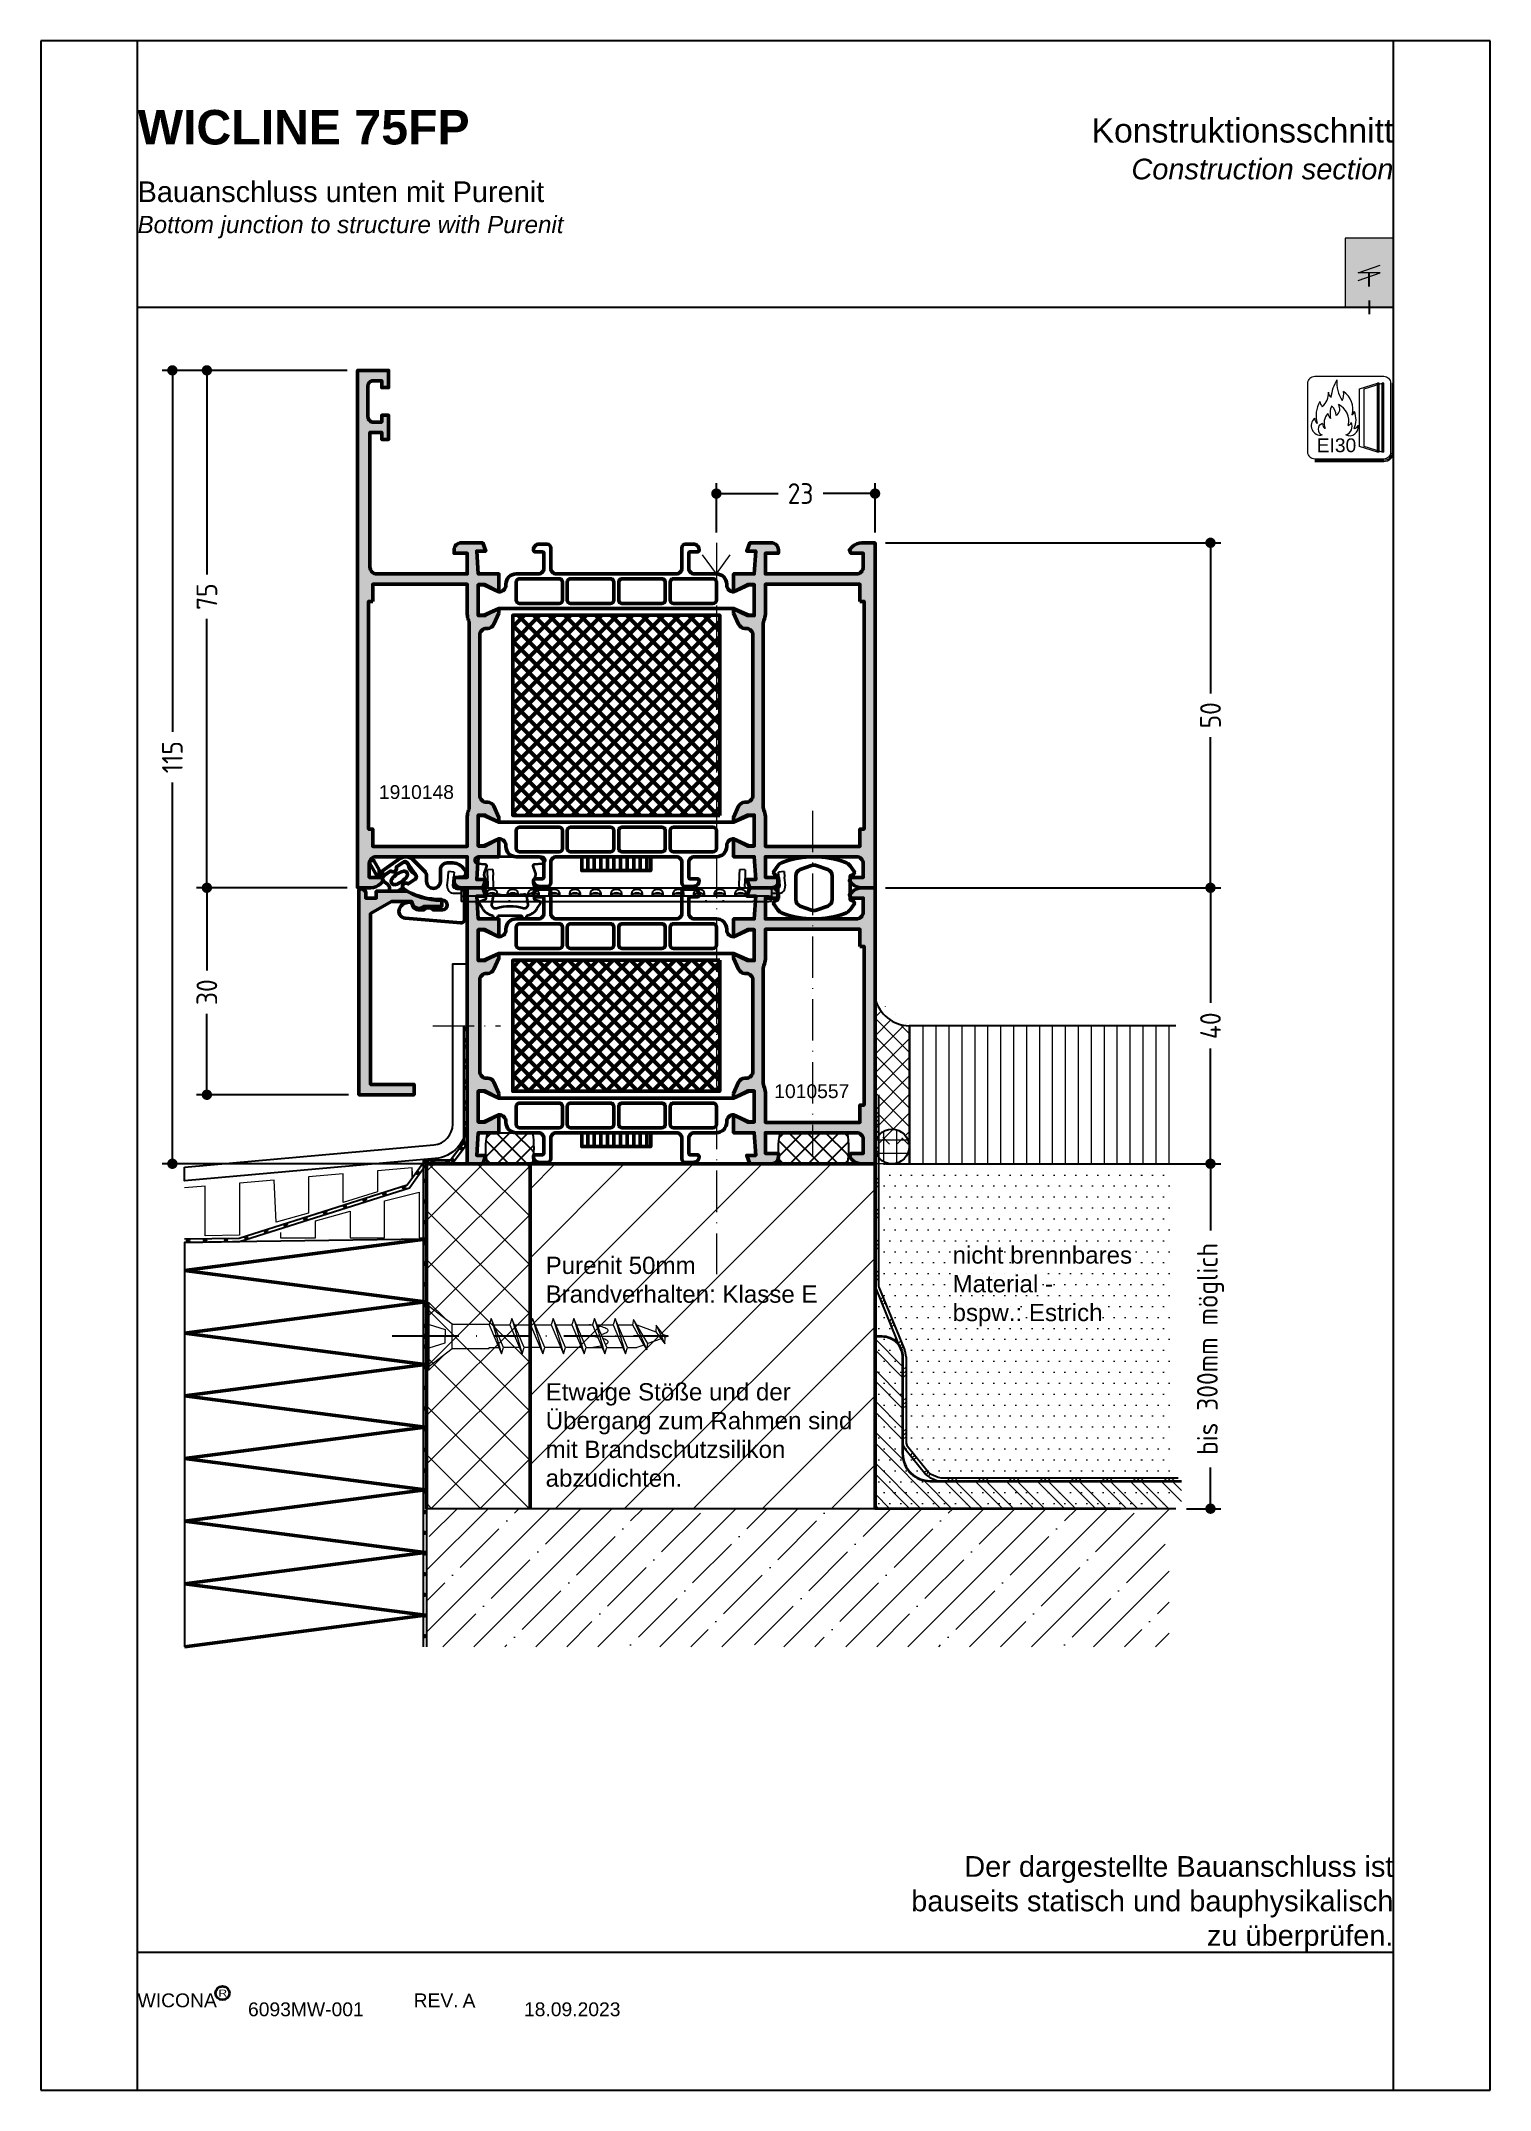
# Model space of a CAD drawing. Header units: millimetres. Extents: x 0 to 210, y 0 to 297.
import ezdxf
from ezdxf.enums import TextEntityAlignment as Align

# ---------------------------------------------------------------- set-up
doc = ezdxf.new("R2010")
doc.units = ezdxf.units.MM
for name, pattern in [('ACAD_ISO10W100', [18, 12, -3, 0, -3]), ('AUSGEZOGEN', [0]), ('DASHDOT', [10, 5, -2.5, 0, -2.5])]:
    doc.linetypes.add(name, pattern=pattern)
for name, color, linetype, lineweight in [('AM_0', 7, 'Continuous', 50), ('AM_2', 5, 'Continuous', 50), ('AM_4', 3, 'Continuous', 25), ('AM_5', 3, 'Continuous', 25), ('AM_6', 2, 'Continuous', 35), ('AM_8', 1, 'Continuous', 25), ('AM_C', 50, 'Continuous', 50), ('AM_SP', 30, 'Continuous', 50), ('Cent3', 70, 'ACAD_ISO10W100', 18), ('Cont1', 7, 'AUSGEZOGEN', 35), ('Cont2', 2, 'Continuous', 25), ('Cont3', 70, 'Continuous', 18), ('Cont4', 10, 'Continuous', 13), ('Docu-AM_8', 1, 'Continuous', 25), ('X_COMP_CONT_GASKET', 50, 'Continuous', 35), ('X_INS_BLOCK', 7, 'Continuous', 20)]:
    doc.layers.add(name, color=color, linetype=linetype, lineweight=lineweight)
doc.layers.add('AM_S', color=80, linetype='Continuous', lineweight=50, plot=False)
doc.layers.add('BOUND_EXT', color=30, linetype='Continuous', plot=False)
doc.layers.add('BOUND_INT', color=30, linetype='Continuous', plot=False)
doc.layers.add('WBC-GER-ENG', color=7, linetype='Continuous')
doc.styles.add('HBS_DIMTEXTSTYLE', font='isocp.shx')
doc.styles.get("Standard").update_dxf_attribs({"font": 'ISOCP.SHX'})
doc.styles.add('SWISS', font='swiss.ttf')
doc.styles.add('SWISSB', font='swissb.ttf')
doc.styles.add('SWISSL', font='swissl.ttf')
doc.dimstyles.new('Konstruktionsschnitt 1-1$0', dxfattribs={"dimtxt": 3, "dimasz": 1.5, "dimexe": 1.5, "dimexo": 1.5, "dimgap": 1.5, "dimtad": 0, "dimdsep": 46, "dimtxsty": 'HBS_DIMTEXTSTYLE', "dimblk": 'PUNKT', "dimcen": 0, "dimclrd": 3, "dimclre": 3, "dimclrt": 2, "dimadec": 1, "dimazin": 2, "dimtfac": 0.7, "dimtofl": 0, "dimtmove": 0, "dimatfit": 3, "dimfxl": 1, "dimtolj": 1, "dimtzin": 0, "dimarcsym": 0})
pattern_1 = [(225, (-332.1171, -210.9177), (1.325825, -1.325825), []), (315, (-332.1171, -210.9177), (1.325825, 1.325825), [])]

msp = doc.modelspace()

# ---------------------------------------------------------------- texts
at = {"layer": 'AM_5', "color": 2, "char_height": 2, "attachment_point": 9, "style": 'SWISSL'}
for s, insert in [('1910148', (59.848, 187.104)), ('1010557', (117.147, 143.746))]:
    msp.add_mtext(s, dxfattribs=dict(at, insert=insert))
at = {"layer": 'AM_6', "color": 7, "style": 'SWISSB'}
msp.add_text('WICLINE 75FP', height=5, dxfattribs=at).set_placement((14, 282))
at = {"layer": 'AM_6', "color": 40, "style": 'SWISS'}
msp.add_text('REV.', height=2, dxfattribs=at).set_placement((54, 12))
at = {"layer": 'AM_6', "attachment_point": 1}
for s, width, insert, char_height in [('{\\fSwis721 Lt BT|b0|i0|c0|p34;nicht brennbares Material - \\Pbspw.: Estrich}', 31.81304, (132.112, 122.282), 2.5), ('{\\fSwis721 Lt BT|b0|i0|c0|p34;\\H0.83333x;Purenit 50mm\\PBrandverhalten: Klasse E\\H1.2x;\\P\\P\\P\\H0.83333x;Etwaige Stöße und der Übergang zum Rahmen sind mit Brandschutzsilikon abzudichten.}', 46.55319, (73.138, 120.785), 3)]:
    msp.add_mtext_dynamic_manual_height_columns(s, width=width, gutter_width=12.5, heights=[0], dxfattribs=dict(at, insert=insert, char_height=char_height))
at = {"layer": 'AM_6', "insert": (30.003, 10.668), "char_height": 2, "width": 134.59356, "attachment_point": 7, "style": 'SWISSL'}
msp.add_mtext('\\pxse1;{\\C1;6093MW-001}', dxfattribs=at)
at = {"layer": 'AM_6', "insert": (70, 10.673), "char_height": 2, "attachment_point": 7, "style": 'SWISSL'}
msp.add_mtext('\\pxse1;{\\C1;18.09.2023}', dxfattribs=at)
at = {"layer": 'WBC-GER-ENG', "char_height": 3}
for s, insert, width, attachment_point, style in [('{\\fSwis721 BT|b0|i0|c0|p34;\\H1.1667x;\\C40;Konstruktionsschnitt\\P\\fSwis721 BT|b0|i1|c0|p34;\\H0.85712x;Construction section}', (196, 276.9), 106.83132, 9, 'SWISSB'), ('\\pxse0.91667;{\\C40;Bauanschluss unten mit Purenit\\P\\fSwis721 BT|b0|i1|c0|p34;\\H0.83334x;Bottom junction to structure with Purenit}', (14, 276.65), 126.78297, 1, 'SWISS')]:
    msp.add_mtext(s, dxfattribs=dict(at, insert=insert, width=width, attachment_point=attachment_point, style=style))
at = {"layer": 'WBC-GER-ENG', "color": 7, "lineweight": 50, "insert": (196, 20), "char_height": 3, "attachment_point": 9}
msp.add_mtext_dynamic_manual_height_columns('{\\fSwis721 BT|b0|i0|c0|p34;\\C256;Der dargestellte Bauanschluss ist bauseits statisch und bauphysikalisch zu überprüfen.}', width=73.70453, gutter_width=75.106, heights=[27.402], dxfattribs=at)

# ---------------------------------------------------------------- blocks, each defined once
blk = doc.blocks.new('$$_IN')
at = {"layer": 'BOUND_INT'}
for p, q in [((14, 0), (14, 297)), ((196, 0), (196, 297)), ((14, 258.4), (196, 258.4)), ((14, 20), (196, 20))]:
    blk.add_line(p, q, dxfattribs=at)
blk = doc.blocks.new('$$WICLOG1')
at = {"layer": 'AM_6', "color": 3}
blk.add_circle((12.3, 2.05), 1, dxfattribs=at)
at = {"layer": 'AM_6', "color": 40, "style": 'SWISS'}
blk.add_text('WICONA', height=2, dxfattribs=at).set_placement((0, 0))
at = {"layer": 'AM_6', "color": 10, "style": 'SWISSL', "width": 1.25}
blk.add_text('R', height=1, dxfattribs=at).set_placement((12.35, 2.05), align=Align.MIDDLE)
blk = doc.blocks.new('$$_EX')
at = {"layer": 'BOUND_EXT'}
for p, q in [((210, 297), (0, 297)), ((0, 297), (0, 0)), ((210, 0), (210, 297)), ((0, 0), (210, 0))]:
    blk.add_line(p, q, dxfattribs=at)
blk = doc.blocks.new('DOC_REV')
at = {"layer": 'AM_6', "color": 1, "style": 'SWISSL'}
blk.add_attdef('DOC_REV', text='', height=2, dxfattribs=at).set_placement((0, 0), align=Align.BOTTOM_LEFT)
blk.add_attdef('SCALE1', (25.9, 0.66), '', height=2, dxfattribs=at)
blk = doc.blocks.new('Symbol54')
at = {"layer": 'Cont3'}
blk.add_lwpolyline([(1, 0.4, -0.414214), (0, 1.4), (0, 11.4, -0.414214), (1, 12.4), (11, 12.4, -0.414214), (12, 11.4), (12, 1.4, -0.414214), (11, 0.4)], format="xyb", close=True, dxfattribs=at)
for points in [[(12.4, 11.4), (12.4, 1.4, -0.414214), (11, 0), (1, 0)], [(12.2, 11.4), (12.2, 1.4, -0.414214), (11, 0.2), (1, 0.2)]]:
    blk.add_lwpolyline(points, format="xyb", dxfattribs=at)
at = {"layer": 'Cont4'}
for points in [[(10.1, 1.4), (7.5, 2.23), (7.5, 10.57), (10.1, 11.4)], [(10.75, 1.4), (8.15, 2.23), (8.15, 10.57), (10.75, 11.4)], [(10.1, 1.4), (10.1, 11.4)], [(10.35, 11.4), (10.1, 11.4)], [(10.16, 1.4), (10.16, 11.4)], [(10.22, 1.4), (10.22, 11.4)], [(10.29, 1.4), (10.29, 11.4)], [(10.35, 1.4), (10.35, 11.4)], [(10.75, 1.4), (10.75, 11.4)], [(11, 11.4), (10.75, 11.4)], [(10.81, 1.4), (10.81, 11.4)], [(10.88, 1.4), (10.88, 11.4)], [(10.94, 1.4), (10.94, 11.4)], [(11, 1.4), (11, 11.4)], [(10.35, 1.4), (10.1, 1.4)], [(11, 1.4), (10.75, 1.4)]]:
    blk.add_lwpolyline(points, dxfattribs=at)
for centre, radius, start, end in [((9.82, 8.58), 6.52, 149.462, 173.2641), ((9.19, 11.58), 5, 176.3526, 212.4378), ((0.58, 9.87), 2.4, 309.059, 5.0768), ((3.98, 10.12), 1, 182.2356, 230.2649), ((3.33, 9.81), 1.87, 330.9053, 11.3333), ((3.55, 7.68), 2.98, 343.3465, 56.9763), ((1.84, 5.23), 1.36, 128.1175, 280.7619), ((2, 6.34), 1, 182.2356, 230.2649), ((5.42, 6.72), 4.22, 151.2532, 195.8292), ((3.31, 9.08), 1.63, 191.887, 221.8527), ((4.51, 5.57), 2.16, 137.9289, 200.5501), ((4.49, 7.35), 1.63, 191.887, 221.8527), ((6.35, 6.94), 3.14, 157.8771, 192.2369), ((1.93, 6.51), 2.2, 5.215, 46.9357), ((3.46, 7.66), 1.17, 305.2311, 34.3472), ((3.24, 5.91), 2.69, 346.2777, 63.9616), ((6.1, 7.41), 0.649, 297.1644, 348.6895), ((3.86, 6.1), 3.12, 335.8105, 22.3264), ((2.33, 4.72), 0.85, 104.1674, 253.7851), ((3.12, 5.58), 1, 182.2356, 230.2649), ((5.11, 5.15), 1.31, 286.7573, 25.6883), ((6.04, 5.06), 1.28, 244.5245, 10.8614), ((5.54, 6.01), 0.8, 292.4805, 338.807), ((6.64, 5.51), 0.697, 275.2039, 342.1157)]:
    blk.add_arc(centre, radius, start, end, dxfattribs=at)
at = {"layer": 'Cont4', "color": 1, "style": 'SWISS'}
blk.add_text('EI30', height=2, dxfattribs=at).set_placement((1.27, 1.4))
blk = doc.blocks.new('Linie Konstruktionsschnitt')
at = {"layer": 'Cont2'}
blk.add_line((0, -1), (0, 1), dxfattribs=at)
blk = doc.blocks.new('Opening01')
at = {"layer": 'AM_0', "ltscale": 0.1}
h = blk.add_hatch(color=256, dxfattribs=at)
h.set_gradient(color1=(173, 173, 173), rotation=135, centered=1, tint=1, name='CURVED')
h.paths.add_polyline_path([(189, 258.4), (196, 258.4), (196, 268.4), (189, 268.4)])
at = {"layer": 'Cont3'}
blk.add_lwpolyline([(189, 258.4), (196, 258.4), (196, 268.4), (189, 268.4)], close=True, dxfattribs=at)
at = {"layer": 'Cont4'}
blk.add_lwpolyline([(190.9, 262.3), (194.1, 263.4), (190.9, 263.4), (194.1, 264.5)], dxfattribs=at)
blk = doc.blocks.new('*X126')
for p, q in [((142.5, 86.5), (142.5, 106.5)), ((144.375, 86.5), (144.375, 106.5)), ((146.25, 86.5), (146.25, 106.5)), ((148.125, 86.5), (148.125, 106.5)), ((150, 86.5), (150, 106.5)), ((151.875, 86.5), (151.875, 106.5)), ((153.75, 86.5), (153.75, 106.5)), ((155.625, 86.5), (155.625, 106.5)), ((157.5, 86.5), (157.5, 106.5)), ((159.375, 86.5), (159.375, 106.5)), ((161.25, 86.5), (161.25, 106.5)), ((163.125, 86.5), (163.125, 106.5)), ((165, 86.5), (165, 106.5)), ((166.875, 86.5), (166.875, 106.5)), ((168.75, 86.5), (168.75, 106.5)), ((170.625, 86.5), (170.625, 106.5)), ((172.5, 86.5), (172.5, 106.5)), ((174.375, 86.5), (174.375, 106.5)), ((176.25, 86.5), (176.25, 106.5)), ((178.125, 86.5), (178.125, 106.5)), ((180, 86.5), (180, 106.5))]:
    blk.add_line(p, q)
blk = doc.blocks.new('PUNKT')
at = {"color": 0, "linetype": 'Continuous'}
blk.add_line((-0.5, 0), (-1, 0), dxfattribs=at)
at = {"color": 0, "linetype": 'Continuous', "const_width": 0.5}
blk.add_lwpolyline([(-0.25, 0, 1), (0.25, 0, 1)], format="xyb", close=True, dxfattribs=at)
blk = doc.blocks.new('*D138')
at = {"layer": 'AM_5', "color": 3, "lineweight": -2, "transparency": 16777216}
for p, q in [((44.38, 249.26), (17.54, 249.26)), ((19.04, 247.76), (19.04, 196.85)), ((19.04, 135.76), (19.04, 189.53)), ((60.28, 134.26), (17.54, 134.26))]:
    blk.add_line(p, q, dxfattribs=at)
at = {"layer": 'AM_5', "color": 3, "lineweight": -2, "transparency": 16777216, "xscale": 1.5, "yscale": 1.5, "zscale": 1.5}
for p, rotation in [((19.04, 249.26), 90), ((19.04, 134.26), 270)]:
    blk.add_blockref('PUNKT', p, dxfattribs=dict(at, rotation=rotation))
at = {"layer": 'AM_5', "color": 2, "transparency": 16777216, "insert": (19.04, 193.19), "char_height": 3, "attachment_point": 5, "rotation": 90, "style": 'HBS_DIMTEXTSTYLE'}
blk.add_mtext('\\A1;115', dxfattribs=at)
blk = doc.blocks.new('*D139')
at = {"layer": 'AM_5', "color": 3, "lineweight": -2, "transparency": 16777216}
for p, q in [((122.38, 174.26), (170.99, 174.26)), ((169.49, 172.76), (169.49, 157.56)), ((169.49, 135.76), (169.49, 150.96)), ((122.38, 134.26), (170.99, 134.26))]:
    blk.add_line(p, q, dxfattribs=at)
at = {"layer": 'AM_5', "color": 3, "lineweight": -2, "transparency": 16777216, "xscale": 1.5, "yscale": 1.5, "zscale": 1.5}
for p, rotation in [((169.49, 174.26), 90), ((169.49, 134.26), 270)]:
    blk.add_blockref('PUNKT', p, dxfattribs=dict(at, rotation=rotation))
at = {"layer": 'AM_5', "color": 2, "transparency": 16777216, "insert": (169.49, 154.26), "char_height": 3, "attachment_point": 5, "rotation": 90, "style": 'HBS_DIMTEXTSTYLE'}
blk.add_mtext('\\A1;40', dxfattribs=at)
blk = doc.blocks.new('*D140')
at = {"layer": 'AM_5', "color": 3, "lineweight": -2, "transparency": 16777216}
for p, q in [((122.38, 224.26), (170.99, 224.26)), ((169.49, 222.76), (169.49, 202.41)), ((169.49, 175.76), (169.49, 196.11)), ((122.38, 174.26), (170.99, 174.26))]:
    blk.add_line(p, q, dxfattribs=at)
at = {"layer": 'AM_5', "color": 3, "lineweight": -2, "transparency": 16777216, "xscale": 1.5, "yscale": 1.5, "zscale": 1.5}
for p, rotation in [((169.49, 224.26), 90), ((169.49, 174.26), 270)]:
    blk.add_blockref('PUNKT', p, dxfattribs=dict(at, rotation=rotation))
at = {"layer": 'AM_5', "color": 2, "transparency": 16777216, "insert": (169.49, 199.26), "char_height": 3, "attachment_point": 5, "rotation": 90, "style": 'HBS_DIMTEXTSTYLE'}
blk.add_mtext('\\A1;50', dxfattribs=at)
blk = doc.blocks.new('*D141')
at = {"layer": 'AM_5', "color": 3, "lineweight": -2, "transparency": 16777216}
for p, q in [((44.38, 249.26), (22.54, 249.26)), ((24.04, 247.76), (24.04, 219.68)), ((24.04, 175.76), (24.04, 213.25)), ((44.38, 174.26), (22.54, 174.26))]:
    blk.add_line(p, q, dxfattribs=at)
at = {"layer": 'AM_5', "color": 3, "lineweight": -2, "transparency": 16777216, "xscale": 1.5, "yscale": 1.5, "zscale": 1.5}
for p, rotation in [((24.04, 249.26), 90), ((24.04, 174.26), 270)]:
    blk.add_blockref('PUNKT', p, dxfattribs=dict(at, rotation=rotation))
at = {"layer": 'AM_5', "color": 2, "transparency": 16777216, "insert": (24.04, 216.46), "char_height": 3, "attachment_point": 5, "rotation": 90, "style": 'HBS_DIMTEXTSTYLE'}
blk.add_mtext('\\A1;75', dxfattribs=at)
blk = doc.blocks.new('*D142')
at = {"layer": 'AM_5', "color": 3, "lineweight": -2, "transparency": 16777216}
for p, q in [((44.38, 174.26), (22.54, 174.26)), ((24.04, 172.76), (24.04, 162.29)), ((24.04, 145.76), (24.04, 155.98)), ((44.58, 144.26), (22.54, 144.26))]:
    blk.add_line(p, q, dxfattribs=at)
at = {"layer": 'AM_5', "color": 3, "lineweight": -2, "transparency": 16777216, "xscale": 1.5, "yscale": 1.5, "zscale": 1.5}
for p, rotation in [((24.04, 174.26), 90), ((24.04, 144.26), 270)]:
    blk.add_blockref('PUNKT', p, dxfattribs=dict(at, rotation=rotation))
at = {"layer": 'AM_5', "color": 2, "transparency": 16777216, "insert": (24.04, 159.13), "char_height": 3, "attachment_point": 5, "rotation": 90, "style": 'HBS_DIMTEXTSTYLE'}
blk.add_mtext('\\A1;30', dxfattribs=at)
blk = doc.blocks.new('WI4030035')
for points in [[(6.91, -4.39, -0.513962), (6.09, -2.99, -0.297135), (7.46, -2.1), (7.6, -2.1, -0.369664), (7.9, -2.35, 0.369664), (8.88, -3.2), (9.57, -3.2, -0.420084), (11, -3.2), (12.3, -3.2, 0.999832), (12.3, -1.8), (12.13, -1.8, -0.143376), (6.74, -0.22, -1.099023), (7.35, 0.56), (8.36, 1.27, 0.4141), (8.46, 1.83), (7.2, 3.63, 0.414214), (6.64, 3.73), (5.62, 3.01, -0.816497), (4.82, 2.45), (3.63, 1.62, -0.440181), (2.77, 1.81), (1.79, 3.52, -1), (2.39, 3.87), (3.13, 2.6), (3.13, 2.14, 1), (3.6, 2.14), (3.6, 2.45), (6.13, 4.23, -0.36397), (8.06, 4.06), (9.71, 2.41, -0.198912), (10, 1.7), (10, 0.9, 1), (12, 0.9), (12, 2.6, -0.414214), (13, 3.6), (13.79, 3.6, -0.316494), (15.67, 2.28, -0.491795), (15.24, 1.61), (14, 1.5), (14, 0.37, 0.39896), (14.47, -0.12), (15.03, -0.15, -0.39896), (15.5, -0.65), (15.5, -4.6, -0.440011), (14.96, -5.1), (6.91, -4.39)], [(8.2, 2.08, -0.562627), (8.36, 1.27), (7.35, 0.56, 0.815795), (6.55, 0), (5.83, -0.5), (4.91, -0.5, -0.521447), (4.63, -0.1, 0.204111), (4.62, 0.14, 0.161479), (3.96, 0.81, -0.542433), (3.84, 1.77), (4.82, 2.45, 0.816497), (5.62, 3.01), (6.54, 3.66, -0.542433), (7.4, 3.22, 0.246345), (8.2, 2.08)], [(5.24, 1.61, 0.058524), (4.97, 1.26, 0.73913), (5.52, 0.47, 0.172575), (7.15, 1.62, 0.73913), (6.6, 2.4, 0.115458), (5.24, 1.61)]]:
    blk.add_lwpolyline(points, format="xyb", close=True)
at = {"width": 0.8}
blk.add_text('STILPRF1', height=0.01, dxfattribs=at).set_placement((0, 0))
blk = doc.blocks.new('WI1010557')
at = {"layer": 'Docu-AM_8'}
h = blk.add_hatch(color=256, dxfattribs=at)
h.dxf.hatch_style = 1
h.paths.add_polyline_path([(-57.5, 33.9), (-57.5, 33.95), (-56.5, 33.95), (-54.5, 32.95), (-54.5, 35.5), (-57.5, 35.5), (-57.72, 38.8), (-56.41, 38.8), (-56.85, 40), (-59.1, 40), (-59.1, 0), (-56.85, 0), (-56.41, 1.2), (-57.72, 1.2), (-57.5, 4.5), (-54.5, 4.5), (-54.5, 7.05), (-56.5, 6.05), (-57.5, 6.05), (-57.5, 10.5), (-57.5, 10.55), (-56.5, 10.55), (-54.5, 9.55), (-54.5, 10.2), (-55.23, 11.81, 0.316564), (-56.22, 12.4, -0.437214), (-57.3, 13.4), (-57.3, 26.6, -0.414214), (-56.3, 27.6), (-56.14, 27.6, 0.294108), (-55.23, 28.19), (-54.5, 29.8), (-54.5, 30.45), (-56.5, 29.45), (-57.5, 29.45)])
h.paths.add_polyline_path([(0, 40), (-1.9, 40, 0.198912), (-3.31, 39.41), (-3.71, 39.01), (-3.5, 38.5), (-1.7, 38.5), (-1.7, 36.5, -0.414214), (-2.7, 35.5), (-15.9, 35.5), (-15.9, 38.5), (-14, 38.5), (-14, 39, 0.414214), (-15, 40), (-18.15, 40), (-18.59, 38.8), (-17.28, 38.8), (-17.5, 35.5), (-20.5, 35.5), (-20.5, 32.95), (-18.5, 33.95), (-17.5, 33.95), (-17.5, 29.5), (-17.5, 29.45), (-18.5, 29.45), (-20.5, 30.45), (-20.5, 29.8), (-19.77, 28.19, 0.316564), (-18.78, 27.6, -0.437214), (-17.7, 26.6), (-17.7, 13.4, -0.414214), (-18.7, 12.4), (-18.86, 12.4, 0.294108), (-19.77, 11.81), (-20.5, 10.2), (-20.5, 9.55), (-18.5, 10.55), (-17.5, 10.55), (-17.5, 6.1), (-17.5, 6.05), (-18.5, 6.05), (-20.5, 7.05), (-20.5, 4.5), (-17.5, 4.5), (-17.28, 1.2), (-18.59, 1.2), (-18.15, 0), (-15, 0, 0.414214), (-14, 1), (-14, 1.5), (-15.9, 1.5), (-15.9, 4.5), (-2.7, 4.5, -0.414214), (-1.7, 3.5), (-1.7, 1.5), (-3.5, 1.5), (-3.71, 0.99), (-3.31, 0.59, 0.198912), (-1.9, 0), (0, 0)])
h.paths.add_polyline_path([(-15.9, 34), (-2.2, 34), (-2.2, 31.5), (-1.6, 31.5), (-1.6, 8.5), (-2.2, 8.5), (-2.2, 6), (-15.9, 6), (-15.9, 10.35, 0.112281), (-16.1, 11.24, -0.112281), (-16.2, 11.67), (-16.2, 28.33, -0.112281), (-16.1, 28.76, 0.112281), (-15.9, 29.65)], flags=16)
at = {"layer": 'AM_S'}
for points in [[(-54.5, 10.2), (-55.23, 11.81, 0.294108), (-56.14, 12.4), (-56.3, 12.4, -0.414214), (-57.3, 13.4), (-57.3, 26.6, -0.414214), (-56.3, 27.6), (-56.14, 27.6, 0.294108), (-55.23, 28.19), (-54.5, 29.8), (-54.5, 30.5), (-56.7, 29.5), (-57.5, 29.5), (-57.5, 33.9), (-56.7, 33.9), (-54.5, 32.9), (-54.5, 35.5), (-57.5, 35.5), (-57.72, 38.8), (-56.41, 38.8), (-56.85, 40), (-59.1, 40), (-59.1, 0), (-56.85, 0), (-56.41, 1.2), (-57.72, 1.2), (-57.5, 4.5), (-54.5, 4.5), (-54.5, 7.1), (-56.7, 6.1), (-57.5, 6.1), (-57.5, 10.5), (-56.7, 10.5), (-54.5, 9.5), (-54.5, 10.2)], [(-20.5, 10.2), (-19.77, 11.81, -0.294108), (-18.86, 12.4), (-18.7, 12.4, 0.414214), (-17.7, 13.4), (-17.7, 26.6, 0.414214), (-18.7, 27.6), (-18.86, 27.6, -0.294108), (-19.77, 28.19), (-20.5, 29.8), (-20.5, 30.5), (-18.3, 29.5), (-17.5, 29.5), (-17.5, 33.9), (-18.3, 33.9), (-20.5, 32.9), (-20.5, 35.5), (-17.5, 35.5), (-17.28, 38.8), (-18.59, 38.8), (-18.15, 40), (-15, 40, -0.414214), (-14, 39), (-14, 38.5), (-15.9, 38.5), (-15.9, 35.5), (-2.7, 35.5, 0.414214), (-1.7, 36.5), (-1.7, 38.5), (-3.5, 38.5), (-3.71, 39.01), (-3.31, 39.41, -0.198912), (-1.9, 40), (0, 40), (0, 0), (-1.9, 0, -0.198912), (-3.31, 0.59), (-3.71, 0.99), (-3.5, 1.5), (-1.7, 1.5), (-1.7, 3.5, 0.414214), (-2.7, 4.5), (-15.9, 4.5), (-15.9, 1.5), (-14, 1.5), (-14, 1, -0.414214), (-15, 0), (-18.15, 0), (-18.59, 1.2), (-17.28, 1.2), (-17.5, 4.5), (-20.5, 4.5), (-20.5, 7.1), (-18.3, 6.1), (-17.5, 6.1), (-17.5, 10.5), (-18.3, 10.5), (-20.5, 9.5), (-20.5, 10.2)], [(-2.2, 31.5), (-1.6, 31.5), (-1.6, 8.5), (-2.2, 8.5), (-2.2, 6), (-15.9, 6), (-15.9, 10.35, 0.112281), (-16.1, 11.24, -0.112281), (-16.2, 11.67), (-16.2, 28.33, -0.112281), (-16.1, 28.76, 0.112281), (-15.9, 29.65), (-15.9, 34), (-2.2, 34), (-2.2, 31.5)]]:
    blk.add_lwpolyline(points, format="xyb", close=True, dxfattribs=at)
at = {"layer": 'AM_SP'}
for points in [[(-20.5, 32.9), (-20.5, 32.95), (-18.5, 33.95), (-17.5, 33.95), (-17.5, 29.45), (-18.5, 29.45), (-20.5, 30.45), (-20.5, 30.5), (-54.5, 30.5), (-54.5, 30.45), (-56.5, 29.45), (-57.5, 29.45), (-57.5, 33.95), (-56.5, 33.95), (-54.5, 32.95), (-54.5, 32.9, 0.414214), (-53.5, 33.9), (-53.5, 34, -0.414214), (-52, 35.5), (-48.8, 35.5, 0.414214), (-48, 36.3), (-48, 38.5, 0.414214), (-48.2, 38.7), (-49.3, 38.7, -0.414214), (-49.5, 38.9), (-49.5, 39, -0.414214), (-48.7, 39.8), (-47.5, 39.8, -0.414214), (-47, 39.3), (-47, 36.3, 0.414214), (-46.2, 35.5), (-28.8, 35.5, 0.414214), (-28, 36.3), (-28, 39.3, -0.414214), (-27.5, 39.8), (-26.3, 39.8, -0.414214), (-25.5, 39), (-25.5, 38.9, -0.414214), (-25.7, 38.7), (-26.8, 38.7, 0.414214), (-27, 38.5), (-27, 36.3, 0.414214), (-26.2, 35.5), (-23, 35.5, -0.414214), (-21.5, 34), (-21.5, 33.9, 0.414214), (-20.5, 32.9)], [(-52, 31.7), (-52, 34.3, -0.414214), (-51.5, 34.8), (-45.8, 34.8, -0.414214), (-45.3, 34.3), (-45.3, 31.7, -0.414214), (-45.8, 31.2), (-51.5, 31.2, -0.414214), (-52, 31.7)], [(-44.6, 31.7), (-44.6, 34.3, -0.414214), (-44.1, 34.8), (-38.35, 34.8, -0.414214), (-37.85, 34.3), (-37.85, 31.7, -0.414214), (-38.35, 31.2), (-44.1, 31.2, -0.414214), (-44.6, 31.7)], [(-30.4, 31.7, -0.414214), (-30.9, 31.2), (-36.65, 31.2, -0.414214), (-37.15, 31.7), (-37.15, 34.3, -0.414214), (-36.65, 34.8), (-30.9, 34.8, -0.414214), (-30.4, 34.3), (-30.4, 31.7)], [(-29.7, 31.7), (-29.7, 34.3, -0.414214), (-29.2, 34.8), (-23.5, 34.8, -0.414214), (-23, 34.3), (-23, 31.7, -0.414214), (-23.5, 31.2), (-29.2, 31.2, -0.414214), (-29.7, 31.7)], [(-20.5, 7.1), (-20.5, 7.05), (-18.5, 6.05), (-17.5, 6.05), (-17.5, 10.55), (-18.5, 10.55), (-20.5, 9.55), (-20.5, 9.5), (-54.5, 9.5), (-54.5, 9.55), (-56.5, 10.55), (-57.5, 10.55), (-57.5, 6.05), (-56.5, 6.05), (-54.5, 7.05), (-54.5, 7.1, -0.414214), (-53.5, 6.1), (-53.5, 6, 0.414214), (-52, 4.5), (-48.8, 4.5, -0.414214), (-48, 3.7), (-48, 1.5, -0.414214), (-48.2, 1.3), (-49.3, 1.3, 0.414214), (-49.5, 1.1), (-49.5, 1, 0.414214), (-48.7, 0.2), (-47.5, 0.2, 0.414214), (-47, 0.7), (-47, 3.7, -0.414214), (-46.2, 4.5), (-28.8, 4.5, -0.414214), (-28, 3.7), (-28, 0.7, 0.414214), (-27.5, 0.2), (-26.3, 0.2, 0.414214), (-25.5, 1), (-25.5, 1.1, 0.414214), (-25.7, 1.3), (-26.8, 1.3, -0.414214), (-27, 1.5), (-27, 3.7, -0.414214), (-26.2, 4.5), (-23, 4.5, 0.414214), (-21.5, 6), (-21.5, 6.1, -0.414214), (-20.5, 7.1)], [(-52, 8.3), (-52, 5.7, 0.414214), (-51.5, 5.2), (-45.8, 5.2, 0.414214), (-45.3, 5.7), (-45.3, 8.3, 0.414214), (-45.8, 8.8), (-51.5, 8.8, 0.414214), (-52, 8.3)], [(-44.6, 8.3), (-44.6, 5.7, 0.414214), (-44.1, 5.2), (-38.35, 5.2, 0.414214), (-37.85, 5.7), (-37.85, 8.3, 0.414214), (-38.35, 8.8), (-44.1, 8.8, 0.414214), (-44.6, 8.3)], [(-30.4, 8.3, 0.414214), (-30.9, 8.8), (-36.65, 8.8, 0.414214), (-37.15, 8.3), (-37.15, 5.7, 0.414214), (-36.65, 5.2), (-30.9, 5.2, 0.414214), (-30.4, 5.7), (-30.4, 8.3)], [(-29.7, 8.3), (-29.7, 5.7, 0.414214), (-29.2, 5.2), (-23.5, 5.2, 0.414214), (-23, 5.7), (-23, 8.3, 0.414214), (-23.5, 8.8), (-29.2, 8.8, 0.414214), (-29.7, 8.3)]]:
    blk.add_lwpolyline(points, format="xyb", close=True, dxfattribs=at)
blk = doc.blocks.new('WI3991216')
at = {"layer": 'Docu-AM_8'}
h = blk.add_hatch(color=256, dxfattribs=at)
h.dxf.hatch_style = 1
h.paths.add_polyline_path([(1.9, -3.73), (4.9, -2), (7.87, -2), (7.93, -2.23, 0.590401), (9.61, -2.7), (12.2, -2.7), (12.2, -1.7), (11.95, -1.7, -0.124369), (7.2, -0.5), (2.7, -0.5), (2.7, -1.5), (1.2, -1.5), (1.2, -0.58), (0.71, -0.09), (0.2, -0.3), (0.2, -30), (8.2, -30), (8.2, -28.5), (1.9, -28.5)])
at = {"layer": 'AM_S'}
blk.add_lwpolyline([(7.93, -2.23), (7.87, -2), (4.9, -2), (1.9, -3.73), (1.9, -28.5), (8.2, -28.5), (8.2, -30), (0.2, -30), (0.2, -0.3), (0.71, -0.09), (1.2, -0.58), (1.2, -1.5), (2.7, -1.5), (2.7, -0.5), (7.2, -0.5, 0.124369), (11.95, -1.7), (12.2, -1.7), (12.2, -2.7), (9.61, -2.7, -0.590401), (7.93, -2.23)], format="xyb", close=True, dxfattribs=at)
blk = doc.blocks.new('WI4010047')
for points in [[(4.36, 3.73, 0.156567), (3.63, 3.18), (3.05, 2.35, 0.493145), (3.2, 1.9), (3.6, 1.75), (3.6, -1.75), (3.2, -1.9, 0.493145), (3.05, -2.35), (3.63, -3.18, 0.156567), (4.36, -3.73, 0.17099), (13.34, -3.73, 0.156567), (14.07, -3.18), (14.65, -2.35, 0.493145), (14.5, -1.9), (14.1, -1.75), (14.1, 1.75), (14.5, 1.9, 0.493145), (14.65, 2.35), (14.07, 3.18, 0.156567), (13.34, 3.73, 0.17099), (4.36, 3.73)], [(8.51, 3.24, -0.176327), (9.19, 3.24), (10.84, 2.64, -0.315299), (11.5, 1.7), (11.5, -1.7, -0.315299), (10.84, -2.64), (9.19, -3.24, -0.176327), (8.51, -3.24), (6.86, -2.64, -0.315299), (6.2, -1.7), (6.2, 1.7, -0.315299), (6.86, 2.64), (8.51, 3.24)]]:
    blk.add_lwpolyline(points, format="xyb", close=True)
blk = doc.blocks.new('WI4090112')
h = blk.add_hatch()
h.set_pattern_fill('ANSI37', color=256, scale=0.5)
h.paths.add_polyline_path([(30, 0), (30, 19), (0, 19), (0, 0)])
blk.add_lwpolyline([(30, 19), (0, 19), (0, 0), (30, 0), (30, 19)], close=True)
blk = doc.blocks.new('WI4090113')
h = blk.add_hatch()
h.set_pattern_fill('ANSI37', color=256, scale=0.5)
h.paths.add_polyline_path([(30, 0), (30, 29), (0, 29), (0, 0)])
blk.add_lwpolyline([(30, 0), (0, 0), (0, 29), (30, 29), (30, 0)], close=True)
blk = doc.blocks.new('WI1910148')
at = {"layer": 'Docu-AM_8'}
h = blk.add_hatch(color=256, dxfattribs=at)
h.dxf.hatch_style = 1
h.paths.add_polyline_path([(20.5, 45.5), (17.5, 45.5), (17.28, 48.8), (18.59, 48.8), (18.15, 50), (15, 50, 0.414214), (14, 49), (14, 48.5), (15.9, 48.5), (15.9, 45.5), (2.8, 45.5, -0.414214), (1.8, 46.5), (1.8, 66), (3.5, 66), (3.5, 65), (4.5, 65), (4.5, 68.5), (3.5, 68.5), (3.5, 67.5), (2.3, 67.5, -0.414214), (1.5, 68.3), (1.5, 72.7, -0.414214), (2.3, 73.5), (3.5, 73.5), (3.5, 72.5), (4.5, 72.5), (4.5, 75), (0, 75), (0, 0), (1.9, 0, 0.198912), (3.31, 0.59), (3.71, 0.99), (3.5, 1.5), (1.7, 1.5), (1.7, 3.5, -0.414214), (2.7, 4.5), (15.9, 4.5), (15.9, 1.5), (14, 1.5), (14, 1, 0.414214), (15, 0), (18.15, 0), (18.59, 1.2), (17.28, 1.2), (17.5, 4.5), (20.5, 4.5), (20.5, 7.05), (18.5, 6.05), (17.5, 6.05), (17.5, 10.5), (17.5, 10.55), (18.5, 10.55), (20.5, 9.55), (20.5, 10.2), (19.77, 11.81, 0.316564), (18.78, 12.4, -0.437214), (17.7, 13.4), (17.7, 36.6, -0.414214), (18.7, 37.6), (18.86, 37.6, 0.294108), (19.77, 38.19), (20.5, 39.8), (20.5, 40.45), (18.5, 39.45), (17.5, 39.45), (17.5, 43.9), (17.5, 43.95), (18.5, 43.95), (20.5, 42.95)])
h.paths.add_polyline_path([(2.2, 44), (15.9, 44), (15.9, 39.65, 0.112281), (16.1, 38.76, -0.112281), (16.2, 38.33), (16.2, 11.67, -0.112281), (16.1, 11.24, 0.112281), (15.9, 10.35), (15.9, 6), (2.2, 6), (2.2, 8.5), (1.6, 8.5), (1.6, 41.5), (2.2, 41.5)], flags=16)
h.paths.add_polyline_path([(75, 50), (73.1, 50, 0.198912), (71.69, 49.41), (71.29, 49.01), (71.5, 48.5), (73.3, 48.5), (73.3, 46.5, -0.414214), (72.3, 45.5), (59.1, 45.5), (59.1, 48.5), (61, 48.5), (61, 49, 0.414214), (60, 50), (56.85, 50), (56.41, 48.8), (57.72, 48.8), (57.5, 45.5), (54.5, 45.5), (54.5, 42.95), (56.5, 43.95), (57.5, 43.95), (57.5, 39.5), (57.5, 39.45), (56.5, 39.45), (54.5, 40.45), (54.5, 39.8), (55.23, 38.19, 0.316564), (56.22, 37.6, -0.437214), (57.3, 36.6), (57.3, 13.4, -0.414214), (56.3, 12.4), (56.14, 12.4, 0.294108), (55.23, 11.81), (54.5, 10.2), (54.5, 9.55), (56.5, 10.55), (57.5, 10.55), (57.5, 6.1), (57.5, 6.05), (56.5, 6.05), (54.5, 7.05), (54.5, 4.5), (57.5, 4.5), (57.72, 1.2), (56.41, 1.2), (56.85, 0), (60, 0, 0.414214), (61, 1), (61, 1.5), (59.1, 1.5), (59.1, 4.5), (72.3, 4.5, -0.414214), (73.3, 3.5), (73.3, 1.5), (71.5, 1.5), (71.29, 0.99), (71.69, 0.59, 0.198912), (73.1, 0), (75, 0)])
h.paths.add_polyline_path([(72.8, 41.5), (73.4, 41.5), (73.4, 8.5), (72.8, 8.5), (72.8, 6), (59.1, 6), (59.1, 10.35, 0.112281), (58.9, 11.24, -0.112281), (58.8, 11.67), (58.8, 38.33, -0.112281), (58.9, 38.76, 0.112281), (59.1, 39.65), (59.1, 44), (72.8, 44)], flags=16)
at = {"layer": 'AM_S'}
for points in [[(20.5, 39.8), (20.5, 40.5), (18.3, 39.5), (17.5, 39.5), (17.5, 43.9), (18.3, 43.9), (20.5, 42.9), (20.5, 45.5), (17.5, 45.5), (17.28, 48.8), (18.59, 48.8), (18.15, 50), (15, 50, 0.414214), (14, 49), (14, 48.5), (15.9, 48.5), (15.9, 45.5), (2.8, 45.5, -0.414214), (1.8, 46.5), (1.8, 66), (3.5, 66), (3.5, 65), (4.5, 65), (4.5, 68.5), (3.5, 68.5), (3.5, 67.5), (2.3, 67.5, -0.414214), (1.5, 68.3), (1.5, 72.7, -0.414214), (2.3, 73.5), (3.5, 73.5), (3.5, 72.5), (4.5, 72.5), (4.5, 75), (0, 75), (0, 0), (1.9, 0, 0.198912), (3.31, 0.59), (3.71, 0.99), (3.5, 1.5), (1.7, 1.5), (1.7, 3.5, -0.414214), (2.7, 4.5), (15.9, 4.5), (15.9, 1.5), (14, 1.5), (14, 1, 0.414214), (15, 0), (18.15, 0), (18.59, 1.2), (17.28, 1.2), (17.5, 4.5), (20.5, 4.5), (20.5, 7.1), (18.3, 6.1), (17.5, 6.1), (17.5, 10.5), (18.3, 10.5), (20.5, 9.5), (20.5, 10.2), (19.77, 11.81, 0.294108), (18.86, 12.4), (18.7, 12.4, -0.414214), (17.7, 13.4), (17.7, 36.6, -0.414214), (18.7, 37.6), (18.86, 37.6, 0.294108), (19.77, 38.19), (20.5, 39.8)], [(54.5, 39.8), (54.5, 40.5), (56.7, 39.5), (57.5, 39.5), (57.5, 43.9), (56.7, 43.9), (54.5, 42.9), (54.5, 45.5), (57.5, 45.5), (57.72, 48.8), (56.41, 48.8), (56.85, 50), (60, 50, -0.414214), (61, 49), (61, 48.5), (59.1, 48.5), (59.1, 45.5), (72.3, 45.5, 0.414214), (73.3, 46.5), (73.3, 48.5), (71.5, 48.5), (71.29, 49.01), (71.69, 49.41, -0.198912), (73.1, 50), (75, 50), (75, 0), (73.1, 0, -0.198912), (71.69, 0.59), (71.29, 0.99), (71.5, 1.5), (73.3, 1.5), (73.3, 3.5, 0.414214), (72.3, 4.5), (59.1, 4.5), (59.1, 1.5), (61, 1.5), (61, 1, -0.414214), (60, 0), (56.85, 0), (56.41, 1.2), (57.72, 1.2), (57.5, 4.5), (54.5, 4.5), (54.5, 7.1), (56.7, 6.1), (57.5, 6.1), (57.5, 10.5), (56.7, 10.5), (54.5, 9.5), (54.5, 10.2), (55.23, 11.81, -0.294108), (56.14, 12.4), (56.3, 12.4, 0.414214), (57.3, 13.4), (57.3, 36.6, 0.414214), (56.3, 37.6), (56.14, 37.6, -0.294108), (55.23, 38.19), (54.5, 39.8)], [(2.2, 41.5), (1.6, 41.5), (1.6, 8.5), (2.2, 8.5), (2.2, 6), (15.9, 6), (15.9, 10.35, -0.112281), (16.1, 11.24, 0.112281), (16.2, 11.67), (16.2, 38.33, 0.112281), (16.1, 38.76, -0.112281), (15.9, 39.65), (15.9, 44), (2.2, 44), (2.2, 41.5)], [(72.8, 41.5), (73.4, 41.5), (73.4, 8.5), (72.8, 8.5), (72.8, 6), (59.1, 6), (59.1, 10.35, 0.112281), (58.9, 11.24, -0.112281), (58.8, 11.67), (58.8, 38.33, -0.112281), (58.9, 38.76, 0.112281), (59.1, 39.65), (59.1, 44), (72.8, 44), (72.8, 41.5)]]:
    blk.add_lwpolyline(points, format="xyb", close=True, dxfattribs=at)
at = {"layer": 'AM_SP'}
for points in [[(54.5, 42.9), (54.5, 42.95), (56.5, 43.95), (57.5, 43.95), (57.5, 39.45), (56.5, 39.45), (54.5, 40.45), (54.5, 40.5), (20.5, 40.5), (20.5, 40.45), (18.5, 39.45), (17.5, 39.45), (17.5, 43.95), (18.5, 43.95), (20.5, 42.95), (20.5, 42.9, 0.414214), (21.5, 43.9), (21.5, 44, -0.414214), (23, 45.5), (26.2, 45.5, 0.414214), (27, 46.3), (27, 48.5, 0.414214), (26.8, 48.7), (25.7, 48.7, -0.414214), (25.5, 48.9), (25.5, 49, -0.414214), (26.3, 49.8), (27.5, 49.8, -0.414214), (28, 49.3), (28, 46.3, 0.414214), (28.8, 45.5), (46.2, 45.5, 0.414214), (47, 46.3), (47, 49.3, -0.414214), (47.5, 49.8), (48.7, 49.8, -0.414214), (49.5, 49), (49.5, 48.9, -0.414214), (49.3, 48.7), (48.2, 48.7, 0.414214), (48, 48.5), (48, 46.3, 0.414214), (48.8, 45.5), (52, 45.5, -0.414214), (53.5, 44), (53.5, 43.9, 0.414214), (54.5, 42.9)], [(23, 41.7), (23, 44.3, -0.414214), (23.5, 44.8), (29.2, 44.8, -0.414214), (29.7, 44.3), (29.7, 41.7, -0.414214), (29.2, 41.2), (23.5, 41.2, -0.414214), (23, 41.7)], [(30.4, 41.7), (30.4, 44.3, -0.414214), (30.9, 44.8), (36.65, 44.8, -0.414214), (37.15, 44.3), (37.15, 41.7, -0.414214), (36.65, 41.2), (30.9, 41.2, -0.414214), (30.4, 41.7)], [(44.6, 41.7, -0.414214), (44.1, 41.2), (38.35, 41.2, -0.414214), (37.85, 41.7), (37.85, 44.3, -0.414214), (38.35, 44.8), (44.1, 44.8, -0.414214), (44.6, 44.3), (44.6, 41.7)], [(45.3, 41.7), (45.3, 44.3, -0.414214), (45.8, 44.8), (51.5, 44.8, -0.414214), (52, 44.3), (52, 41.7, -0.414214), (51.5, 41.2), (45.8, 41.2, -0.414214), (45.3, 41.7)], [(54.5, 7.1), (54.5, 7.05), (56.5, 6.05), (57.5, 6.05), (57.5, 10.55), (56.5, 10.55), (54.5, 9.55), (54.5, 9.5), (20.5, 9.5), (20.5, 9.55), (18.5, 10.55), (17.5, 10.55), (17.5, 6.05), (18.5, 6.05), (20.5, 7.05), (20.5, 7.1, -0.414214), (21.5, 6.1), (21.5, 6, 0.414214), (23, 4.5), (26.2, 4.5, -0.414214), (27, 3.7), (27, 1.5, -0.414214), (26.8, 1.3), (25.7, 1.3, 0.414214), (25.5, 1.1), (25.5, 1, 0.414214), (26.3, 0.2), (27.5, 0.2, 0.414214), (28, 0.7), (28, 3.7, -0.414214), (28.8, 4.5), (46.2, 4.5, -0.414214), (47, 3.7), (47, 0.7, 0.414214), (47.5, 0.2), (48.7, 0.2, 0.414214), (49.5, 1), (49.5, 1.1, 0.414214), (49.3, 1.3), (48.2, 1.3, -0.414214), (48, 1.5), (48, 3.7, -0.414214), (48.8, 4.5), (52, 4.5, 0.414214), (53.5, 6), (53.5, 6.1, -0.414214), (54.5, 7.1)], [(23, 8.3), (23, 5.7, 0.414214), (23.5, 5.2), (29.2, 5.2, 0.414214), (29.7, 5.7), (29.7, 8.3, 0.414214), (29.2, 8.8), (23.5, 8.8, 0.414214), (23, 8.3)], [(30.4, 8.3), (30.4, 5.7, 0.414214), (30.9, 5.2), (36.65, 5.2, 0.414214), (37.15, 5.7), (37.15, 8.3, 0.414214), (36.65, 8.8), (30.9, 8.8, 0.414214), (30.4, 8.3)], [(44.6, 8.3, 0.414214), (44.1, 8.8), (38.35, 8.8, 0.414214), (37.85, 8.3), (37.85, 5.7, 0.414214), (38.35, 5.2), (44.1, 5.2, 0.414214), (44.6, 5.7), (44.6, 8.3)], [(45.3, 8.3), (45.3, 5.7, 0.414214), (45.8, 5.2), (51.5, 5.2, 0.414214), (52, 5.7), (52, 8.3, 0.414214), (51.5, 8.8), (45.8, 8.8, 0.414214), (45.3, 8.3)]]:
    blk.add_lwpolyline(points, format="xyb", close=True, dxfattribs=at)
blk = doc.blocks.new('4090216')
at = {"layer": 'AM_C'}
h = blk.add_hatch(dxfattribs=at)
h.set_pattern_fill('LINE', color=2, scale=0.3, angle=90)
h.set_pattern_definition([(90, (2907.2041, 301.3526), (-0.9525, 6e-17), [])])
h.paths.add_polyline_path([(1083.38, -3689.35), (1083.38, -3691.35), (1093.38, -3691.35), (1093.38, -3689.35)])
at = {"layer": 'AM_C', "color": 2}
blk.add_lwpolyline([(1083.38, -3689.35), (1083.38, -3691.35), (1093.38, -3691.35), (1093.38, -3689.35)], close=True, dxfattribs=at)
blk = doc.blocks.new('WI4010047_253_253')
at = {"linetype": 'Continuous'}
for points in [[(8.85, 4.5, -0.084879), (13.335592, 3.733007), (13.335592, 3.733007, -0.156567), (14.065921, 3.178593), (14.645746, 2.350517, -0.493145), (14.502606, 1.896537), (14.1, 1.75), (14.1, -1.75), (14.502606, -1.896537, -0.493145), (14.645746, -2.350517), (14.065921, -3.178593, -0.156567), (13.335592, -3.733007, -0.084879), (8.85, -4.5, -0.084879), (4.364408, -3.733007, -0.156567), (3.634079, -3.178593), (3.054254, -2.350517, -0.493145), (3.197394, -1.896537), (3.6, -1.75), (3.6, 1.75), (3.197394, 1.896537, -0.493145), (3.054254, 2.350517), (3.634079, 3.178593, -0.156567), (4.364408, 3.733007, -0.084879)], [(11.5, 1.699449), (11.5, -1.699449, -0.315299), (10.84202, -2.639142), (9.19202, -3.239693, -0.176327), (8.50798, -3.239693), (6.85798, -2.639142, -0.315299), (6.2, -1.699449), (6.2, 1.699449, -0.315299), (6.85798, 2.639142), (8.50798, 3.239693, -0.176327), (9.19202, 3.239693), (10.84202, 2.639142, -0.315299), (11.5, 1.699449)]]:
    blk.add_lwpolyline(points, format="xyb", close=True, dxfattribs=at)
blk = doc.blocks.new('4910018-ICC-001_h_m_s')
at = {"layer": 'X_COMP_CONT_GASKET'}
for points in [[(18.5, -27.03, -0.315299), (18.37, -27.22), (17.68, -27.47, 0.476976), (17.58, -27.76), (18.08, -28.56, 0.203955), (19.36, -29.46, -0.306259), (19.6, -29.7), (19.6, -29.75, 0.8391), (20.2, -29.75), (20.2, -29.75, -0.36397), (20.49, -29.5), (23.51, -29.5, -0.36397), (23.8, -29.75), (23.8, -29.75, 0.8391), (24.4, -29.75), (24.4, -29.7, -0.306259), (24.64, -29.46), (24.64, -29.46, 0.203955), (25.92, -28.56), (26.42, -27.76, 0.476976), (26.32, -27.47), (25.63, -27.22, -0.315299), (25.5, -27.03), (25.5, -25.5), (25.5, -25.5), (25.5, -25.28, 0.087489), (25.47, -25.11), (25.43, -25, -0.176327), (25.43, -24.66), (25.69, -23.94, 0.153915), (25.72, -23.34), (25.4, -22.34, -0.46704), (25.57, -22.09), (26.69, -22, 0.957292), (26.65, -21), (17.35, -21, 0.957292), (17.31, -22), (18.43, -22.09, -0.46704), (18.6, -22.34), (18.28, -23.34, 0.153915), (18.31, -23.94), (18.57, -24.66, -0.176327), (18.57, -25), (18.53, -25.11, 0.087489), (18.5, -25.28)], [(19.41, -27.92), (19.61, -26.65, -0.422893), (19.96, -26.41, 0.093582), (24.04, -26.41, -0.422893), (24.39, -26.65), (24.59, -27.92, -0.550097), (23.96, -28.48, 0.142857), (20.04, -28.48, -0.550097), (19.41, -27.92)]]:
    blk.add_lwpolyline(points, format="xyb", close=True, dxfattribs=at)
blk = doc.blocks.new('4080326')
at = {"layer": 'AM_5'}
for p, q in [((-2.36, 24.31), (-1.56, 24.38)), ((-2.36, 24.31), (-2.29, 23.52)), ((-0.29, 24.5), (-1.56, 24.38)), ((-1.49, 23.59), (-2.29, 23.52)), ((-1.49, 23.59), (-0.22, 23.7)), ((0, 22.5), (0, 23.5)), ((0, -22.5), (0, 22.5)), ((0.29, 22.5), (0, 22.5)), ((0.29, 22.5), (1.14, 22.5)), ((0.8, 22.5), (0.8, 23.5)), ((1.14, 22.5), (1.2, 22.5)), ((1.2, 22.11), (1.2, 22.5)), ((2, 22.5), (1.2, 22.5)), ((1.2, 22.11), (1.2, 20.19)), ((2, 22.5), (2, 22.11)), ((2, 20.19), (2, 22.11)), ((-2.6, 18.68), (-2.63, 17.88)), ((-1.83, 17.86), (-2.63, 17.88)), ((-2.6, 18.68), (-1.8, 18.66)), ((-0.23, 17.8), (-1.83, 17.86)), ((-1.8, 18.66), (-0.21, 18.6)), ((0.72, 18.75), (1.14, 18.75)), ((0.86, 18.45), (0.86, 17.55)), ((1.14, 18.75), (1.2, 18.75)), ((1.2, 19.78), (1.2, 20.19)), ((1.2, 19.78), (1.2, -19.78)), ((2, 20.19), (2, 19.78)), ((2, 15.5), (2, 19.78)), ((1.14, 17.25), (0.72, 17.25)), ((0.72, 15.75), (1.14, 15.75)), ((0.86, 15.45), (0.86, 14.55)), ((1.2, 17.25), (1.14, 17.25)), ((1.14, 15.75), (1.2, 15.75)), ((1.8, 15.5), (2, 15.5)), ((2, 13), (2, 15.5)), ((1.14, 14.25), (0.72, 14.25)), ((0.72, 12.75), (1.14, 12.75)), ((0.86, 12.45), (0.86, 11.55)), ((1.2, 14.25), (1.14, 14.25)), ((1.14, 12.75), (1.2, 12.75)), ((2, 13), (1.8, 13)), ((2, -13), (2, 13)), ((1.14, 11.25), (0.72, 11.25)), ((0.72, 9.75), (1.14, 9.75)), ((0.86, 9.45), (0.86, 8.55)), ((1.2, 11.25), (1.14, 11.25)), ((1.14, 9.75), (1.2, 9.75)), ((1.14, 8.25), (0.72, 8.25)), ((0.72, 6.75), (1.14, 6.75)), ((0.86, 6.45), (0.86, 5.55)), ((1.2, 8.25), (1.14, 8.25)), ((1.14, 6.75), (1.2, 6.75)), ((1.14, 5.25), (0.72, 5.25)), ((0.72, 3.75), (1.14, 3.75)), ((0.86, 3.45), (0.86, 2.55)), ((1.2, 5.25), (1.14, 5.25)), ((1.14, 3.75), (1.2, 3.75)), ((1.14, 2.25), (0.72, 2.25)), ((0.72, 0.75), (1.14, 0.75)), ((0.86, 0.45), (0.86, -0.45)), ((1.2, 2.25), (1.14, 2.25)), ((1.14, 0.75), (1.2, 0.75)), ((1.14, -0.75), (0.72, -0.75)), ((0.72, -2.25), (1.14, -2.25)), ((0.86, -2.55), (0.86, -3.45)), ((1.2, -0.75), (1.14, -0.75)), ((1.14, -2.25), (1.2, -2.25)), ((1.14, -3.75), (0.72, -3.75)), ((0.72, -5.25), (1.14, -5.25)), ((0.86, -5.55), (0.86, -6.45)), ((1.2, -3.75), (1.14, -3.75)), ((1.14, -5.25), (1.2, -5.25)), ((1.14, -6.75), (0.72, -6.75)), ((0.72, -8.25), (1.14, -8.25)), ((0.86, -8.55), (0.86, -9.45)), ((1.2, -6.75), (1.14, -6.75)), ((1.14, -8.25), (1.2, -8.25)), ((1.14, -9.75), (0.72, -9.75)), ((0.72, -11.25), (1.14, -11.25)), ((0.86, -11.55), (0.86, -12.45)), ((1.2, -9.75), (1.14, -9.75)), ((1.14, -11.25), (1.2, -11.25)), ((1.14, -12.75), (0.72, -12.75)), ((0.72, -14.25), (1.14, -14.25)), ((0.86, -14.55), (0.86, -15.45)), ((1.2, -12.75), (1.14, -12.75)), ((1.14, -14.25), (1.2, -14.25)), ((1.8, -13), (2, -13)), ((2, -15.5), (2, -13)), ((-0.23, -17.8), (-1.83, -17.86)), ((1.14, -15.75), (0.72, -15.75)), ((0.72, -17.25), (1.14, -17.25)), ((0.86, -17.55), (0.86, -18.45)), ((1.2, -15.75), (1.14, -15.75)), ((1.14, -17.25), (1.2, -17.25)), ((2, -15.5), (1.8, -15.5)), ((2, -19.78), (2, -15.5)), ((-2.63, -17.88), (-1.83, -17.86)), ((-2.63, -17.88), (-2.6, -18.68)), ((-1.8, -18.66), (-2.6, -18.68)), ((-1.8, -18.66), (-0.21, -18.6)), ((1.14, -18.75), (0.72, -18.75)), ((1.2, -18.75), (1.14, -18.75)), ((1.2, -20.19), (1.2, -19.78)), ((1.2, -20.19), (1.2, -22.11)), ((2, -19.78), (2, -20.19)), ((2, -22.11), (2, -20.19)), ((-2.29, -23.52), (-2.36, -24.31)), ((-2.29, -23.52), (-1.49, -23.59)), ((-0.22, -23.7), (-1.49, -23.59)), ((0.29, -22.5), (0, -22.5)), ((0, -23.5), (0, -22.5)), ((0.29, -22.5), (1.14, -22.5)), ((0.8, -23.5), (0.8, -22.5)), ((1.14, -22.5), (1.2, -22.5)), ((1.2, -22.5), (1.2, -22.11)), ((1.2, -22.5), (2, -22.5)), ((2, -22.11), (2, -22.5)), ((-1.56, -24.38), (-2.36, -24.31)), ((-0.29, -24.5), (-1.56, -24.38))]:
    blk.add_line(p, q, dxfattribs=at)
for centre, radius, start, end in [((-0.2, 23.5), 1, 0, 95), ((-0.2, 23.5), 0.2, 0, 95), ((-0.2, 18.8), 1, 268, 281.537), ((-0.2, 18.8), 0.2, 268, 0), ((-0.2, -18.8), 1, 78.463, 92), ((-0.2, -18.8), 0.2, 0, 92), ((-0.2, -23.5), 1, 265, 0), ((-0.2, -23.5), 0.2, 265, 0)]:
    blk.add_arc(centre, radius, start, end, dxfattribs=at)
for centre, major_axis, start_param, end_param in [((0.72, 18), (0, 0.75), 0, 0.927295), ((1.28, 18), (0, 0.75), 0.927295, 2.214297), ((1.28, 18), (0, 0.75), 0.156852, 0.927295), ((0.72, 18), (0, -0.75), 5.35589, 6.283185), ((0.72, 15), (0, 0.75), 0, 0.927295), ((1.28, 15), (0, 0.75), 0.927295, 2.214297), ((1.28, 18), (0, -0.75), 5.35589, 6.126333), ((1.28, 15), (0, 0.75), 0.156852, 0.927295), ((0.72, 15), (0, -0.75), 5.35589, 6.283185), ((0.72, 12), (0, 0.75), 0, 0.927295), ((1.28, 12), (0, 0.75), 0.927295, 2.214297), ((1.28, 15), (0, -0.75), 5.35589, 6.126333), ((1.28, 12), (0, 0.75), 0.156852, 0.927295), ((0.72, 12), (0, -0.75), 5.35589, 6.283185), ((0.72, 9), (0, 0.75), 0, 0.927295), ((1.28, 9), (0, 0.75), 0.927295, 2.214297), ((1.28, 12), (0, -0.75), 5.35589, 6.126333), ((1.28, 9), (0, 0.75), 0.156852, 0.927295), ((0.72, 9), (0, -0.75), 5.35589, 6.283185), ((0.72, 6), (0, 0.75), 0, 0.927295), ((1.28, 6), (0, 0.75), 0.927295, 2.214297), ((1.28, 9), (0, -0.75), 5.35589, 6.126333), ((1.28, 6), (0, 0.75), 0.156852, 0.927295), ((0.72, 6), (0, -0.75), 5.35589, 6.283185), ((0.72, 3), (0, 0.75), 0, 0.927295), ((1.28, 3), (0, 0.75), 0.927295, 2.214297), ((1.28, 6), (0, -0.75), 5.35589, 6.126333), ((1.28, 3), (0, 0.75), 0.156852, 0.927295), ((0.72, 3), (0, -0.75), 5.35589, 6.283185), ((0.72, 0), (0, 0.75), 0, 0.927295), ((1.28, 0), (0, 0.75), 0.927295, 2.214297), ((1.28, 3), (0, -0.75), 5.35589, 6.126333), ((1.28, 0), (0, 0.75), 0.156852, 0.927295), ((0.72, 0), (0, -0.75), 5.35589, 6.283185), ((0.72, -3), (0, 0.75), 0, 0.927295), ((1.28, -3), (0, 0.75), 0.927295, 2.214297), ((1.28, 0), (0, -0.75), 5.35589, 6.126333), ((1.28, -3), (0, 0.75), 0.156852, 0.927295), ((0.72, -3), (0, -0.75), 5.35589, 6.283185), ((0.72, -6), (0, 0.75), 0, 0.927295), ((1.28, -6), (0, 0.75), 0.927295, 2.214297), ((1.28, -3), (0, -0.75), 5.35589, 6.126333), ((1.28, -6), (0, 0.75), 0.156852, 0.927295), ((0.72, -6), (0, -0.75), 5.35589, 6.283185), ((0.72, -9), (0, 0.75), 0, 0.927295), ((1.28, -9), (0, 0.75), 0.927295, 2.214297), ((1.28, -6), (0, -0.75), 5.35589, 6.126333), ((1.28, -9), (0, 0.75), 0.156852, 0.927295), ((0.72, -9), (0, -0.75), 5.35589, 6.283185), ((0.72, -12), (0, 0.75), 0, 0.927295), ((1.28, -12), (0, 0.75), 0.927295, 2.214297), ((1.28, -9), (0, -0.75), 5.35589, 6.126333), ((1.28, -12), (0, 0.75), 0.156852, 0.927295), ((0.72, -12), (0, -0.75), 5.35589, 6.283185), ((0.72, -15), (0, 0.75), 0, 0.927295), ((1.28, -15), (0, 0.75), 0.927295, 2.214297), ((1.28, -12), (0, -0.75), 5.35589, 6.126333), ((1.28, -15), (0, 0.75), 0.156852, 0.927295), ((0.72, -15), (0, -0.75), 5.35589, 6.283185), ((0.72, -18), (0, 0.75), 0, 0.927295), ((1.28, -18), (0, 0.75), 0.927295, 2.214297), ((1.28, -15), (0, -0.75), 5.35589, 6.126333), ((1.28, -18), (0, 0.75), 0.156852, 0.927295), ((0.72, -18), (0, -0.75), 5.35589, 6.283185), ((1.28, -18), (0, -0.75), 5.35589, 6.126333)]:
    blk.add_ellipse(centre, major_axis=major_axis, ratio=0.707107, start_param=start_param, end_param=end_param, dxfattribs=at)
for points in [[(0.29, 17.55), (0.28, 17.57), (0.27, 17.59), (0.24, 17.67), (0.22, 17.73), (0.2, 17.87), (0.19, 17.94), (0.19, 18.06), (0.2, 18.13), (0.22, 18.27), (0.24, 18.33), (0.27, 18.41), (0.28, 18.43), (0.29, 18.45)], [(0.29, 14.55), (0.28, 14.57), (0.27, 14.59), (0.24, 14.67), (0.22, 14.73), (0.2, 14.87), (0.19, 14.94), (0.19, 15.06), (0.2, 15.13), (0.22, 15.27), (0.24, 15.33), (0.27, 15.41), (0.28, 15.43), (0.29, 15.45)], [(0.29, 11.55), (0.28, 11.57), (0.27, 11.59), (0.24, 11.67), (0.22, 11.73), (0.2, 11.87), (0.19, 11.94), (0.19, 12.06), (0.2, 12.13), (0.22, 12.27), (0.24, 12.33), (0.27, 12.41), (0.28, 12.43), (0.29, 12.45)], [(0.29, 8.55), (0.28, 8.57), (0.27, 8.59), (0.24, 8.67), (0.22, 8.73), (0.2, 8.87), (0.19, 8.94), (0.19, 9.06), (0.2, 9.13), (0.22, 9.27), (0.24, 9.33), (0.27, 9.41), (0.28, 9.43), (0.29, 9.45)], [(0.29, 5.55), (0.28, 5.57), (0.27, 5.59), (0.24, 5.67), (0.22, 5.73), (0.2, 5.87), (0.19, 5.94), (0.19, 6.06), (0.2, 6.13), (0.22, 6.27), (0.24, 6.33), (0.27, 6.41), (0.28, 6.43), (0.29, 6.45)], [(0.29, 2.55), (0.28, 2.57), (0.27, 2.59), (0.24, 2.67), (0.22, 2.73), (0.2, 2.87), (0.19, 2.94), (0.19, 3.06), (0.2, 3.13), (0.22, 3.27), (0.24, 3.33), (0.27, 3.41), (0.28, 3.43), (0.29, 3.45)], [(0.29, -0.45), (0.28, -0.43), (0.27, -0.41), (0.24, -0.33), (0.22, -0.27), (0.2, -0.13), (0.19, -0.06), (0.19, 0.06), (0.2, 0.13), (0.22, 0.27), (0.24, 0.33), (0.27, 0.41), (0.28, 0.43), (0.29, 0.45)], [(0.29, -3.45), (0.28, -3.43), (0.27, -3.41), (0.24, -3.33), (0.22, -3.27), (0.2, -3.13), (0.19, -3.06), (0.19, -2.94), (0.2, -2.87), (0.22, -2.73), (0.24, -2.67), (0.27, -2.59), (0.28, -2.57), (0.29, -2.55)], [(0.29, -6.45), (0.28, -6.43), (0.27, -6.41), (0.24, -6.33), (0.22, -6.27), (0.2, -6.13), (0.19, -6.06), (0.19, -5.94), (0.2, -5.87), (0.22, -5.73), (0.24, -5.67), (0.27, -5.59), (0.28, -5.57), (0.29, -5.55)], [(0.29, -9.45), (0.28, -9.43), (0.27, -9.41), (0.24, -9.33), (0.22, -9.27), (0.2, -9.13), (0.19, -9.06), (0.19, -8.94), (0.2, -8.87), (0.22, -8.73), (0.24, -8.67), (0.27, -8.59), (0.28, -8.57), (0.29, -8.55)], [(0.29, -12.45), (0.28, -12.43), (0.27, -12.41), (0.24, -12.33), (0.22, -12.27), (0.2, -12.13), (0.19, -12.06), (0.19, -11.94), (0.2, -11.87), (0.22, -11.73), (0.24, -11.67), (0.27, -11.59), (0.28, -11.57), (0.29, -11.55)], [(0.29, -15.45), (0.28, -15.43), (0.27, -15.41), (0.24, -15.33), (0.22, -15.27), (0.2, -15.13), (0.19, -15.06), (0.19, -14.94), (0.2, -14.87), (0.22, -14.73), (0.24, -14.67), (0.27, -14.59), (0.28, -14.57), (0.29, -14.55)], [(0.29, -18.45), (0.28, -18.43), (0.27, -18.41), (0.24, -18.33), (0.22, -18.27), (0.2, -18.13), (0.19, -18.06), (0.19, -17.94), (0.2, -17.87), (0.22, -17.73), (0.24, -17.67), (0.27, -17.59), (0.28, -17.57), (0.29, -17.55)]]:
    blk.add_open_spline(points, degree=3, knots=[0.57655678, 0.57655678, 0.57655678, 0.57655678, 0.58413354, 0.58413354, 0.60331615, 0.60331615, 0.62249876, 0.62249876, 0.64168136, 0.64168136, 0.66086397, 0.66086397, 0.66844073, 0.66844073, 0.66844073, 0.66844073], dxfattribs=at)
blk = doc.blocks.new('CDWK_PTTYP4')
at = {"lineweight": 20}
h = blk.add_hatch(color=0, dxfattribs=at)
edge = h.paths.add_edge_path()
edge.add_arc((0, 0), 0.5, 0, 360)
blk = doc.blocks.new('SPAX 5x35mm')
at = {"layer": 'Cent3', "color": 0, "linetype": 'ByBlock', "lineweight": -2}
for p, q in [((736.79, 717.22, 2650), (739.09, 714.92, 2650)), ((740.1, 714.14, 2650), (736.79, 716.68, 2650)), ((740.1, 710.59, 2650), (740.1, 714.14, 2650)), ((745.74, 714.92, 2650), (747.24, 709.82, 2650)), ((746.12, 714.02, 2650), (748.46, 714.02, 2650)), ((748.74, 714.92, 2650), (750.24, 709.82, 2650)), ((749.12, 714.02, 2650), (751.46, 714.02, 2650)), ((751.74, 714.92, 2650), (753.24, 709.82, 2650)), ((752.12, 714.02, 2650), (754.46, 714.02, 2650)), ((754.74, 714.92, 2650), (756.24, 709.82, 2650)), ((755.12, 714.02, 2650), (757.46, 714.02, 2650)), ((757.74, 714.92, 2650), (759.24, 709.82, 2650)), ((758.12, 714.02, 2650), (759.98, 714.02, 2650)), ((760.14, 714, 2650), (759.95, 714.02, 2650)), ((759.98, 714.02, 2650), (760.46, 714.02, 2650)), ((760.48, 713.96, 2650), (760.14, 714, 2650)), ((760.74, 714.92, 2650), (760.46, 714.02, 2650)), ((760.46, 714.02, 2650), (761.91, 710.59, 2650)), ((760.74, 714.92, 2650), (762.24, 709.82, 2650)), ((761.07, 714.14, 2650), (760.74, 714.92, 2650)), ((762.52, 710.72, 2650), (761.07, 714.14, 2650)), ((761.12, 714.02, 2650), (763.46, 714.02, 2650)), ((761.36, 713.82, 2650), (761.19, 713.85, 2650)), ((761.62, 713.77, 2650), (761.36, 713.82, 2650)), ((761.85, 713.71, 2650), (761.62, 713.77, 2650)), ((762.05, 713.65, 2650), (761.85, 713.71, 2650)), ((762.23, 713.58, 2650), (762.05, 713.65, 2650)), ((762.38, 713.51, 2650), (762.23, 713.58, 2650)), ((762.23, 712.8, 2650), (762.38, 712.87, 2650)), ((762.5, 713.44, 2650), (762.38, 713.51, 2650)), ((762.38, 712.87, 2650), (762.5, 712.94, 2650)), ((762.6, 713.37, 2650), (762.5, 713.44, 2650)), ((762.5, 712.94, 2650), (762.6, 713.01, 2650)), ((762.66, 713.3, 2650), (762.6, 713.37, 2650)), ((762.6, 713.01, 2650), (762.66, 713.08, 2650)), ((762.69, 713.23, 2650), (762.66, 713.3, 2650)), ((762.66, 713.08, 2650), (762.69, 713.15, 2650)), ((762.69, 713.15, 2650), (762.69, 713.23, 2650)), ((763.74, 714.92, 2650), (763.46, 714.02, 2650)), ((763.46, 714.02, 2650), (764.91, 710.59, 2650)), ((763.74, 714.92, 2650), (765.24, 709.82, 2650)), ((764.07, 714.14, 2650), (763.74, 714.92, 2650)), ((765.52, 710.72, 2650), (764.07, 714.14, 2650)), ((764.12, 714.02, 2650), (766.26, 714.02, 2650)), ((766.39, 714.79, 2650), (766.26, 714.02, 2650)), ((766.26, 714.02, 2650), (767.9, 711.09, 2650)), ((766.39, 714.79, 2650), (768.33, 710.38, 2650)), ((766.86, 714.02, 2650), (769.62, 713.01, 2650)), ((769.68, 713.95, 2650), (770.93, 711.28, 2650)), ((736.79, 708.05, 2650), (740.1, 710.59, 2650)), ((749.86, 710.72, 2650), (747.52, 710.72, 2650)), ((752.86, 710.72, 2650), (750.52, 710.72, 2650)), ((755.86, 710.72, 2650), (753.52, 710.72, 2650)), ((758.86, 710.72, 2650), (756.52, 710.72, 2650)), ((759.54, 710.72, 2650), (759.52, 710.72, 2650)), ((759.52, 710.72, 2650), (759.98, 710.72, 2650)), ((759.95, 712.37, 2650), (760.14, 712.38, 2650)), ((760.14, 712.35, 2650), (759.95, 712.37, 2650)), ((759.95, 710.72, 2650), (760.14, 710.73, 2650)), ((759.98, 712.37, 2650), (761.16, 712.37, 2650)), ((759.98, 710.72, 2650), (761.86, 710.72, 2650)), ((760.14, 712.38, 2650), (760.48, 712.42, 2650)), ((760.48, 712.31, 2650), (760.14, 712.35, 2650)), ((760.14, 710.73, 2650), (760.48, 710.77, 2650)), ((760.48, 712.42, 2650), (760.79, 712.46, 2650)), ((760.79, 712.27, 2650), (760.48, 712.31, 2650)), ((760.48, 710.77, 2650), (760.79, 710.81, 2650)), ((760.79, 712.46, 2650), (761.09, 712.51, 2650)), ((761.09, 712.22, 2650), (760.79, 712.27, 2650)), ((760.79, 710.81, 2650), (761.09, 710.86, 2650)), ((761.23, 712.2, 2650), (761.09, 712.22, 2650)), ((761.09, 710.86, 2650), (761.36, 710.91, 2650)), ((761.16, 712.37, 2650), (761.82, 712.37, 2650)), ((761.36, 710.91, 2650), (761.62, 710.96, 2650)), ((761.62, 710.96, 2650), (761.74, 710.99, 2650)), ((761.71, 712.64, 2650), (761.85, 712.67, 2650)), ((761.82, 712.37, 2650), (764.16, 712.37, 2650)), ((761.85, 712.67, 2650), (762.05, 712.73, 2650)), ((761.91, 710.59, 2650), (762.24, 709.82, 2650)), ((762.05, 712, 2650), (761.97, 712.02, 2650)), ((762.05, 712.73, 2650), (762.23, 712.8, 2650)), ((762.23, 711.93, 2650), (762.05, 712, 2650)), ((762.38, 711.86, 2650), (762.23, 711.93, 2650)), ((762.24, 709.82, 2650), (762.52, 710.72, 2650)), ((762.32, 711.19, 2650), (762.38, 711.22, 2650)), ((762.5, 711.79, 2650), (762.38, 711.86, 2650)), ((762.38, 711.22, 2650), (762.5, 711.29, 2650)), ((762.6, 711.72, 2650), (762.5, 711.79, 2650)), ((762.5, 711.29, 2650), (762.6, 711.36, 2650)), ((762.52, 710.72, 2650), (764.86, 710.72, 2650)), ((762.66, 711.65, 2650), (762.6, 711.72, 2650)), ((762.6, 711.36, 2650), (762.66, 711.43, 2650)), ((762.69, 711.58, 2650), (762.66, 711.65, 2650)), ((762.66, 711.43, 2650), (762.69, 711.5, 2650)), ((762.69, 711.5, 2650), (762.69, 711.58, 2650)), ((764.16, 712.37, 2650), (764.82, 712.37, 2650)), ((764.82, 712.37, 2650), (767.19, 712.37, 2650)), ((764.91, 710.59, 2650), (765.24, 709.82, 2650)), ((765.24, 709.82, 2650), (765.52, 710.72, 2650)), ((765.52, 710.72, 2650), (766.86, 710.72, 2650)), ((767.9, 711.09, 2650), (766.86, 710.72, 2650)), ((767.19, 712.37, 2650), (767.85, 712.37, 2650)), ((767.85, 712.37, 2650), (770.11, 712.37, 2650)), ((767.9, 711.09, 2650), (768.33, 710.38, 2650)), ((770.38, 712, 2650), (768.48, 711.31, 2650)), ((770.11, 712.37, 2650), (770.87, 712.37, 2650)), ((770.87, 712.37, 2650), (771.39, 712.37, 2650)), ((736.79, 707.52, 2650), (739.09, 709.82, 2650))]:
    blk.add_line(p, q, dxfattribs=at)
at = {"layer": 'Cent3', "color": 0, "linetype": 'ByBlock', "lineweight": -2, "elevation": 2650}
for points in [[(736.39, 708.63), (736.39, 707.52), (736.79, 707.52), (736.79, 708.84), (736.79, 717.22), (736.39, 717.22), (736.39, 708.63)], [(736.79, 714.07), (739.09, 713.34), (739.09, 712.37)], [(740.1, 714.14), (745.46, 714.14), (745.46, 714.02)], [(745.74, 714.92), (745.46, 714.02), (747.24, 709.82)], [(747.24, 709.82), (747.52, 710.72), (745.74, 714.92)], [(748.74, 714.92), (748.46, 714.02), (750.24, 709.82)], [(750.24, 709.82), (750.52, 710.72), (748.74, 714.92)], [(751.74, 714.92), (751.46, 714.02), (753.24, 709.82)], [(753.24, 709.82), (753.52, 710.72), (751.74, 714.92)], [(754.74, 714.92), (754.46, 714.02), (756.24, 709.82)], [(756.24, 709.82), (756.52, 710.72), (754.74, 714.92)], [(757.74, 714.92), (757.46, 714.02), (759.24, 709.82)], [(759.24, 709.82), (759.52, 710.72), (757.74, 714.92)], [(768.33, 710.38), (768.48, 711.31), (766.39, 714.79)], [(769.68, 713.95), (769.62, 713.01), (770.93, 711.28)], [(770.93, 711.28), (770.99, 712.22), (769.68, 713.95)], [(736.79, 710.67), (739.09, 711.39), (739.09, 712.37)], [(740.1, 710.59), (745.46, 710.59), (745.46, 710.72), (746.86, 710.72)], [(770.68, 712.63), (771.39, 712.37), (770.99, 712.22)]]:
    blk.add_lwpolyline(points, dxfattribs=at)
at = {"layer": 'Cent3', "color": 0, "linetype": 'DASHDOT', "lineweight": -3, "elevation": 2500}
blk.add_lwpolyline([(771.39, 712.37), (736.39, 712.37), (728.89, 712.37)], dxfattribs=at)
at = {"layer": 'Cent3', "color": 0, "linetype": 'ByBlock', "lineweight": -2}
blk.add_blockref('CDWK_PTTYP4', (736.39, 712.37), dxfattribs=at)
blk = doc.blocks.new('Folie Innen')
h = blk.add_hatch()
h.set_pattern_fill('PLAST', color=256, scale=0.5, angle=45, style=0)
h.set_pattern_definition([(45, (-185.001, -152.795), (-2.245064, 2.245064), []), (45, (-185.2817, -152.5142), (-2.245064, 2.245064), []), (45, (-185.5624, -152.2336), (-2.245064, 2.245064), [])])
edge = h.paths.add_edge_path()
edge.add_arc((1, -22.39), 1, 180, 202.1628, ccw=False)
edge.add_line((0, -22.39), (0, 5.1))
edge.add_line((0, 5.1), (-0.5, 5.1))
edge.add_line((-0.5, 5.1), (-0.5, -22.39))
edge.add_arc((1, -22.39), 1.5, 180, 202.1628)
edge.add_line((-0.39, -22.96), (3.26, -31.92))
edge.add_arc((2.33, -32.3), 1, 11.0814, 22.1628, ccw=False)
edge.add_line((3.32, -32.1), (3.48, -32.95))
edge.add_arc((2.5, -33.14), 1, 0, 11.0814, ccw=False)
edge.add_line((3.5, -33.14), (3.5, -45.22))
edge.add_arc((5, -45.22), 1.5, 180, 218.8249)
edge.add_line((3.83, -46.16), (6.86, -49.93))
edge.add_arc((8.03, -48.99), 1.5, 218.8249, 247.5)
edge.add_line((7.46, -50.37), (8.45, -50.79))
edge.add_arc((9.03, -49.4), 1.5, 247.5, 270)
edge.add_line((9.03, -50.9), (43.41, -50.9))
edge.add_line((43.41, -50.9), (43.41, -50.4))
edge.add_line((43.41, -50.4), (9.03, -50.4))
edge.add_arc((9.03, -49.4), 1, 247.5, 270, ccw=False)
edge.add_line((8.64, -50.32), (7.65, -49.91))
edge.add_arc((8.03, -48.99), 1, 218.8249, 247.5, ccw=False)
edge.add_line((7.25, -49.62), (4.22, -45.85))
edge.add_arc((5, -45.22), 1, 180, 218.8249, ccw=False)
edge.add_line((4, -45.22), (4, -33.14))
edge.add_arc((2.5, -33.14), 1.5, 0, 11.0814)
edge.add_line((3.97, -32.85), (3.81, -32.01))
edge.add_arc((2.33, -32.3), 1.5, 11.0814, 22.1628)
edge.add_line((3.72, -31.73), (0.07, -22.77))
at = {"layer": 'Cont2'}
for points in [[(-0.5, 5.1), (-0.5, -22.39, 0.097006), (-0.39, -22.96), (3.26, -31.92, -0.048389), (3.32, -32.1), (3.48, -32.95, -0.048389), (3.5, -33.14), (3.5, -45.22, 0.171045), (3.83, -46.16), (6.86, -49.93, 0.125776), (7.46, -50.37), (8.45, -50.79, 0.098491), (9.03, -50.9), (43.41, -50.9)], [(0, 5.1), (0, -22.39, 0.097006), (0.07, -22.77), (3.72, -31.73, -0.048389), (3.81, -32.01), (3.97, -32.85, -0.048389), (4, -33.14), (4, -45.22, 0.171045), (4.22, -45.85), (7.25, -49.62, 0.125776), (7.65, -49.91), (8.64, -50.32, 0.098491), (9.03, -50.4), (43.41, -50.4)]]:
    blk.add_lwpolyline(points, format="xyb", dxfattribs=at)
blk = doc.blocks.new('*U132')
at = {"layer": 'AM_2'}
for p, q in [((-34.87, 54.54), (0, 59.09)), ((0, 50), (-34.87, 54.54)), ((-34.87, 45.45), (0, 50)), ((0, 40.91), (-34.87, 45.45)), ((-34.87, 36.36), (0, 40.91)), ((0, 31.82), (-34.87, 36.36)), ((-34.87, 27.27), (0, 31.82)), ((0, 22.73), (-34.87, 27.27)), ((-34.87, 18.18), (0, 22.73)), ((0, 13.64), (-34.87, 18.18)), ((-34.87, 9.09), (0, 13.64)), ((0, 4.55), (-34.87, 9.09)), ((-34.87, 0), (0, 4.55))]:
    blk.add_line(p, q, dxfattribs=at)
blk = doc.blocks.new('Brandschutzsilikon')
at = {"layer": 'AM_8'}
h = blk.add_hatch(dxfattribs=at)
h.set_pattern_fill('ANSI37', color=256, scale=0.590551, angle=180, style=0)
h.set_pattern_definition(pattern_1)
edge = h.paths.add_edge_path()
edge.add_line((0, 0), (6.55, 0))
edge.add_arc((-7.77, -2.1), 14.47, -9.5455, 8.3415, ccw=False)
edge.add_line((6.5, -4.5), (0, -4.5))
edge.add_arc((9.86, -2.25), 10.11, 167.1441, 192.8559, ccw=False)
at = {"layer": 'AM_4'}
blk.add_lwpolyline([(0, 0), (6.55, 0, -0.078206), (6.5, -4.5), (0, -4.5, -0.112662), (0, 0, 1)], format="xyb", dxfattribs=at)
blk = doc.blocks.new('Brandschutzsilikon2')
at = {"layer": 'AM_8'}
h = blk.add_hatch(dxfattribs=at)
h.set_pattern_fill('ANSI37', color=256, scale=0.590551, angle=180, style=0)
h.set_pattern_definition(pattern_1)
edge = h.paths.add_edge_path()
edge.add_line((0, 0), (9.7, 0))
edge.add_arc((-2.04, -2.25), 11.95, -10.853, 10.853, ccw=False)
edge.add_line((9.7, -4.5), (0, -4.5))
edge.add_arc((9.86, -2.25), 10.11, 167.1441, 192.8559, ccw=False)
at = {"layer": 'AM_4'}
blk.add_lwpolyline([(0, 0), (9.7, 0, -0.094995), (9.7, -4.5), (0, -4.5, -0.112662), (0, 0, 1)], format="xyb", dxfattribs=at)
blk = doc.blocks.new('*D143')
at = {"layer": 'AM_5', "color": 3, "lineweight": -2, "transparency": 16777216}
for p, q in [((165.99, 134.26), (170.99, 134.26)), ((169.49, 132.76), (169.49, 124.57)), ((169.49, 85.76), (169.49, 90.25)), ((165.99, 84.26), (170.99, 84.26))]:
    blk.add_line(p, q, dxfattribs=at)
at = {"layer": 'AM_5', "color": 3, "lineweight": -2, "transparency": 16777216, "xscale": 1.5, "yscale": 1.5, "zscale": 1.5}
for p, rotation in [((169.49, 134.26), 90), ((169.49, 84.26), 270)]:
    blk.add_blockref('PUNKT', p, dxfattribs=dict(at, rotation=rotation))
at = {"layer": 'AM_5', "color": 2, "transparency": 16777216, "insert": (169.49, 107.41), "char_height": 3, "attachment_point": 5, "rotation": 90, "style": 'HBS_DIMTEXTSTYLE'}
blk.add_mtext('\\A1;bis 300mm möglich', dxfattribs=at)
blk = doc.blocks.new('*D144')
at = {"layer": 'AM_5', "color": 3, "lineweight": -2, "transparency": 16777216}
for p, q in [((97.88, 225.76), (97.88, 232.9)), ((120.88, 225.76), (120.88, 232.9)), ((99.38, 231.4), (106.83, 231.4)), ((119.38, 231.4), (113.34, 231.4))]:
    blk.add_line(p, q, dxfattribs=at)
at = {"layer": 'AM_5', "color": 3, "lineweight": -2, "transparency": 16777216, "xscale": 1.5, "yscale": 1.5, "zscale": 1.5, "rotation": 180}
blk.add_blockref('PUNKT', (97.88, 231.4), dxfattribs=at)
at = {"layer": 'AM_5', "color": 3, "lineweight": -2, "transparency": 16777216, "xscale": 1.5, "yscale": 1.5, "zscale": 1.5}
blk.add_blockref('PUNKT', (120.88, 231.4), dxfattribs=at)
at = {"layer": 'AM_5', "color": 2, "transparency": 16777216, "insert": (110.08, 231.4), "char_height": 3, "attachment_point": 5, "style": 'HBS_DIMTEXTSTYLE'}
blk.add_mtext('\\A1;23', dxfattribs=at)
blk = doc.blocks.new('*U135')
at = {"layer": 'AM_4'}
h = blk.add_hatch(color=256, dxfattribs=at)
edge = h.paths.add_edge_path()
edge.add_arc((40.22, 29.04), 0.2, 0, 360)
h = blk.add_hatch(color=256, dxfattribs=at)
edge = h.paths.add_edge_path()
edge.add_arc((40.22, 26.04), 0.2, 0, 360)
h = blk.add_hatch(color=256, dxfattribs=at)
edge = h.paths.add_edge_path()
edge.add_arc((40.22, 23.04), 0.2, 0, 360)
h = blk.add_hatch(color=256, dxfattribs=at)
edge = h.paths.add_edge_path()
edge.add_arc((40.22, 20.04), 0.2, 0, 360)
h = blk.add_hatch(color=256, dxfattribs=at)
edge = h.paths.add_edge_path()
edge.add_arc((40.22, 17.04), 0.2, 0, 360)
h = blk.add_hatch(color=256, dxfattribs=at)
edge = h.paths.add_edge_path()
edge.add_arc((40.16, 14.06), 0.2, 0, 360)
h = blk.add_hatch(color=256, dxfattribs=at)
edge = h.paths.add_edge_path()
edge.add_arc((33.3, 9.8), 0.2, 0, 360)
h = blk.add_hatch(color=256, dxfattribs=at)
edge = h.paths.add_edge_path()
edge.add_arc((35.49, 11.39), 0.2, 0, 360)
h = blk.add_hatch(color=256, dxfattribs=at)
edge = h.paths.add_edge_path()
edge.add_arc((38.35, 11.67), 0.2, 0, 360)
h = blk.add_hatch(color=256, dxfattribs=at)
edge = h.paths.add_edge_path()
edge.add_arc((25.61, 5.88), 0.2, 0, 360)
h = blk.add_hatch(color=256, dxfattribs=at)
edge = h.paths.add_edge_path()
edge.add_arc((28.46, 6.78), 0.2, 0, 360)
h = blk.add_hatch(color=256, dxfattribs=at)
edge = h.paths.add_edge_path()
edge.add_arc((31.32, 7.69), 0.2, 0, 360)
h = blk.add_hatch(color=256, dxfattribs=at)
edge = h.paths.add_edge_path()
edge.add_arc((17.03, 3.15), 0.2, 0, 360)
h = blk.add_hatch(color=256, dxfattribs=at)
edge = h.paths.add_edge_path()
edge.add_arc((19.89, 4.06), 0.2, 0, 360)
h = blk.add_hatch(color=256, dxfattribs=at)
edge = h.paths.add_edge_path()
edge.add_arc((22.75, 4.97), 0.2, 0, 360)
h = blk.add_hatch(color=256, dxfattribs=at)
edge = h.paths.add_edge_path()
edge.add_arc((0, 0), 0.2, 0, 360)
h = blk.add_hatch(color=256, dxfattribs=at)
edge = h.paths.add_edge_path()
edge.add_arc((2.5, 0.04), 0.2, 0, 360)
h = blk.add_hatch(color=256, dxfattribs=at)
edge = h.paths.add_edge_path()
edge.add_arc((5.5, 0.08), 0.2, 0, 360)
h = blk.add_hatch(color=256, dxfattribs=at)
edge = h.paths.add_edge_path()
edge.add_arc((8.45, 0.43), 0.2, 0, 360)
h = blk.add_hatch(color=256, dxfattribs=at)
edge = h.paths.add_edge_path()
edge.add_arc((11.31, 1.34), 0.2, 0, 360)
h = blk.add_hatch(color=256, dxfattribs=at)
edge = h.paths.add_edge_path()
edge.add_arc((14.17, 2.24), 0.2, 0, 360)
for points in [[(-0.5, -0.26), (7.47, -0.14), (32.09, 7.67), (34.57, 11.14), (38.26, 11.14), (40.47, 14.05), (40.47, 31.14)], [(-0.5, 0.24), (7.39, 0.35), (31.78, 8.1), (34.31, 11.64), (38.01, 11.64), (39.97, 14.22), (39.97, 31.14)]]:
    blk.add_lwpolyline(points, dxfattribs=at)
for centre in [(40.22, 29.04), (40.22, 26.04), (40.22, 23.04), (40.22, 20.04), (40.22, 17.04), (40.16, 14.06), (33.3, 9.8), (35.49, 11.39), (38.35, 11.67), (25.61, 5.88), (28.46, 6.78), (31.32, 7.69), (17.03, 3.15), (19.89, 4.06), (22.75, 4.97), (0, 0), (2.5, 0.04), (5.5, 0.08), (8.45, 0.43), (11.31, 1.34), (14.17, 2.24)]:
    blk.add_circle(centre, 0.2, dxfattribs=at)
blk = doc.blocks.new('*U136')
at = {"layer": 'AM_4'}
h = blk.add_hatch(color=256, dxfattribs=at)
edge = h.paths.add_edge_path()
edge.add_arc((0, 0), 0.2, 0, 360)
h = blk.add_hatch(color=256, dxfattribs=at)
edge = h.paths.add_edge_path()
edge.add_arc((0, -2.5), 0.2, 0, 360)
h = blk.add_hatch(color=256, dxfattribs=at)
edge = h.paths.add_edge_path()
edge.add_arc((0, -5.5), 0.2, 0, 360)
h = blk.add_hatch(color=256, dxfattribs=at)
edge = h.paths.add_edge_path()
edge.add_arc((0, -8.5), 0.2, 0, 360)
h = blk.add_hatch(color=256, dxfattribs=at)
edge = h.paths.add_edge_path()
edge.add_arc((0, -11.5), 0.2, 0, 360)
h = blk.add_hatch(color=256, dxfattribs=at)
edge = h.paths.add_edge_path()
edge.add_arc((0, -14.5), 0.2, 0, 360)
h = blk.add_hatch(color=256, dxfattribs=at)
edge = h.paths.add_edge_path()
edge.add_arc((-0.6, -17.3), 0.2, 0, 360)
h = blk.add_hatch(color=256, dxfattribs=at)
edge = h.paths.add_edge_path()
edge.add_arc((-5.63, -19.25), 0.2, 0, 360)
h = blk.add_hatch(color=256, dxfattribs=at)
edge = h.paths.add_edge_path()
edge.add_arc((-2.63, -19.25), 0.2, 0, 360)
h = blk.add_hatch(color=256, dxfattribs=at)
edge = h.paths.add_edge_path()
edge.add_arc((-5.9, -21.98), 0.2, 0, 360)
h = blk.add_hatch(color=256, dxfattribs=at)
edge = h.paths.add_edge_path()
edge.add_arc((-5.9, -24.98), 0.2, 0, 360)
h = blk.add_hatch(color=256, dxfattribs=at)
edge = h.paths.add_edge_path()
edge.add_arc((-5.9, -27.98), 0.2, 0, 360)
h = blk.add_hatch(color=256, dxfattribs=at)
edge = h.paths.add_edge_path()
edge.add_arc((-5.9, -30.98), 0.2, 0, 360)
h = blk.add_hatch(color=256, dxfattribs=at)
edge = h.paths.add_edge_path()
edge.add_arc((-5.9, -33.98), 0.2, 0, 360)
h = blk.add_hatch(color=256, dxfattribs=at)
edge = h.paths.add_edge_path()
edge.add_arc((-5.9, -36.98), 0.2, 0, 360)
h = blk.add_hatch(color=256, dxfattribs=at)
edge = h.paths.add_edge_path()
edge.add_arc((-5.9, -39.98), 0.2, 0, 360)
h = blk.add_hatch(color=256, dxfattribs=at)
edge = h.paths.add_edge_path()
edge.add_arc((-5.9, -42.98), 0.2, 0, 360)
h = blk.add_hatch(color=256, dxfattribs=at)
edge = h.paths.add_edge_path()
edge.add_arc((-5.9, -45.98), 0.2, 0, 360)
h = blk.add_hatch(color=256, dxfattribs=at)
edge = h.paths.add_edge_path()
edge.add_arc((-5.9, -48.98), 0.2, 0, 360)
h = blk.add_hatch(color=256, dxfattribs=at)
edge = h.paths.add_edge_path()
edge.add_arc((-5.9, -51.98), 0.2, 0, 360)
h = blk.add_hatch(color=256, dxfattribs=at)
edge = h.paths.add_edge_path()
edge.add_arc((-5.9, -54.98), 0.2, 0, 360)
h = blk.add_hatch(color=256, dxfattribs=at)
edge = h.paths.add_edge_path()
edge.add_arc((-5.9, -57.98), 0.2, 0, 360)
h = blk.add_hatch(color=256, dxfattribs=at)
edge = h.paths.add_edge_path()
edge.add_arc((-5.9, -60.98), 0.2, 0, 360)
h = blk.add_hatch(color=256, dxfattribs=at)
edge = h.paths.add_edge_path()
edge.add_arc((-5.9, -63.98), 0.2, 0, 360)
h = blk.add_hatch(color=256, dxfattribs=at)
edge = h.paths.add_edge_path()
edge.add_arc((-5.9, -66.98), 0.2, 0, 360)
h = blk.add_hatch(color=256, dxfattribs=at)
edge = h.paths.add_edge_path()
edge.add_arc((-5.9, -69.98), 0.2, 0, 360)
h = blk.add_hatch(color=256, dxfattribs=at)
edge = h.paths.add_edge_path()
edge.add_arc((-5.9, -72.98), 0.2, 0, 360)
h = blk.add_hatch(color=256, dxfattribs=at)
edge = h.paths.add_edge_path()
edge.add_arc((-5.9, -75.98), 0.2, 0, 360)
h = blk.add_hatch(color=256, dxfattribs=at)
edge = h.paths.add_edge_path()
edge.add_arc((-5.9, -78.98), 0.2, 0, 360)
h = blk.add_hatch(color=256, dxfattribs=at)
edge = h.paths.add_edge_path()
edge.add_arc((-5.9, -81.98), 0.2, 0, 360)
h = blk.add_hatch(color=256, dxfattribs=at)
edge = h.paths.add_edge_path()
edge.add_arc((-5.9, -84.98), 0.2, 0, 360)
h = blk.add_hatch(color=256, dxfattribs=at)
edge = h.paths.add_edge_path()
edge.add_arc((-5.9, -87.98), 0.2, 0, 360)
for points in [[(-0.25, 0.5), (-0.25, -16.43), (-2.2, -19), (-6.15, -19), (-6.15, -89.5)], [(0.25, 0.5), (0.25, -16.59), (-1.95, -19.5), (-5.65, -19.5), (-5.65, -89.5)]]:
    blk.add_lwpolyline(points, dxfattribs=at)
for centre in [(0, 0), (0, -2.5), (0, -5.5), (0, -8.5), (0, -11.5), (0, -14.5), (-0.6, -17.3), (-5.63, -19.25), (-2.63, -19.25), (-5.9, -21.98), (-5.9, -24.98), (-5.9, -27.98), (-5.9, -30.98), (-5.9, -33.98), (-5.9, -36.98), (-5.9, -39.98), (-5.9, -42.98), (-5.9, -45.98), (-5.9, -48.98), (-5.9, -51.98), (-5.9, -54.98), (-5.9, -57.98), (-5.9, -60.98), (-5.9, -63.98), (-5.9, -66.98), (-5.9, -69.98), (-5.9, -72.98), (-5.9, -75.98), (-5.9, -78.98), (-5.9, -81.98), (-5.9, -84.98), (-5.9, -87.98)]:
    blk.add_circle(centre, 0.2, dxfattribs=at)

# ---------------------------------------------------------------- dimensions: what is measured, and where the dimension line sits
at = {"layer": 'AM_5'}
for base, p1, p2, picture, middle in [((19.036, 249.257), (61.777, 134.257), (45.877, 249.257), '*D138', (19.036, 193.189)), ((24.036, 174.257), (45.877, 249.257), (45.877, 174.257), '*D141', (24.036, 216.464)), ((169.487, 174.257), (120.877, 224.257), (120.877, 174.257), '*D140', (169.487, 199.257)), ((24.036, 144.257), (45.877, 174.257), (46.077, 144.257), '*D142', (24.036, 159.134)), ((169.487, 134.257), (120.877, 174.257), (120.877, 134.257), '*D139', (169.487, 154.257))]:
    dim = msp.add_linear_dim(base=base, p1=p1, p2=p2, angle=90, dimstyle='Konstruktionsschnitt 1-1$0', override={"dimscale": 1}, dxfattribs=at)
    dim.commit()
    dim.dimension.update_dxf_attribs({"geometry": picture, "text_midpoint": middle, "dimtype": 160})
dim = msp.add_linear_dim(base=(97.879, 231.4), p1=(120.877, 224.257), p2=(97.879, 224.257), dimstyle='Konstruktionsschnitt 1-1$0', dxfattribs=at)
dim.commit()
dim.dimension.update_dxf_attribs({"geometry": '*D144', "text_midpoint": (110.085, 231.4), "dimtype": 160})
dim = msp.add_linear_dim(base=(169.487, 84.257), p1=(164.487, 134.257), p2=(164.487, 84.257), angle=90, text='bis 300mm möglich', dimstyle='Konstruktionsschnitt 1-1$0', override={"dimpost": ''}, dxfattribs=at)
dim.commit()
dim.dimension.update_dxf_attribs({"geometry": '*D143', "text_midpoint": (169.487, 107.408), "dimtype": 160})

# ---------------------------------------------------------------- hatches: boundary and pattern name
at = {"layer": 'Cent3'}
h = msp.add_hatch(dxfattribs=at)
h.set_pattern_fill('_U', color=2, scale=5, angle=45, style=0, double=1, pattern_type=0)
h.set_pattern_definition([(45, (-968.72, 211.609), (-3.535534, 3.535534), []), (135, (-968.72, 211.609), (-3.535534, -3.535534), [])])
h.paths.add_polyline_path([(55.877, 84.257), (70.877, 84.257), (70.877, 134.257), (55.877, 134.257)])
h = msp.add_hatch(dxfattribs=at)
h.set_pattern_fill('JIS_WOOD', color=2, scale=10, style=0, double=1)
h.set_pattern_definition([(45, (490.3474, -469.932), (-5, 5), [])])
h.paths.add_polyline_path([(70.877, 84.257), (120.877, 84.257), (120.877, 134.257), (70.877, 134.257)])
h = msp.add_hatch(dxfattribs=at)
h.set_pattern_fill('DOTS', color=256, style=0)
h.set_pattern_definition([(0, (-269.904, -72.1609), (0.79375, 1.5875), [0, -1.5875])])
h.paths.add_polyline_path([(163.487, 134.257), (120.877, 134.257), (120.877, 84.257), (163.487, 84.257)])
h = msp.add_hatch(dxfattribs=at)
h.set_pattern_fill('ANSI35', color=256, style=0)
h.set_pattern_definition([(45, (-289.4725, -18.553), (-4.49013, 4.49013), []), (45, (-284.9824, -18.553), (-4.49013, 4.49013), [7.9375, -1.5875, 0, -1.5875])])
h.paths.add_polyline_path([(163.487, 84.257), (55.877, 84.257), (55.877, 64.257), (163.487, 64.257)])
at = {"layer": 'Cont3'}
h = msp.add_hatch(dxfattribs=at)
h.set_pattern_fill('ANSI37', color=256, scale=0.6, angle=-90, style=0)
h.set_pattern_definition([(315, (-82.5909, 372.3148), (1.347038, 1.347038), []), (45, (-82.5909, 372.3148), (-1.347038, 1.347038), [])])
edge = h.paths.add_edge_path()
edge.add_arc((123.353, 136.757), 2.5, 8.09033, 90.55829, ccw=False)
edge.add_line((125.828, 137.109), (125.828, 154.257))
edge.add_arc((125.923, 159.438), 5.182, 193.18414, 268.94899, ccw=False)
edge.add_line((120.877, 158.256), (120.877, 137.104))
edge.add_arc((123.353, 136.757), 2.5, 90.55829, 172.02435, ccw=False)
h = msp.add_hatch(dxfattribs=at)
h.set_pattern_fill('ANSI37', color=256, scale=0.6, angle=-45, style=0)
h.set_pattern_definition([(360, (-102.6488, 391.0732), (7e-16, 1.905), []), (90, (-102.6488, 391.0732), (-1.905, 7e-16), [])])
edge = h.paths.add_edge_path()
edge.add_arc((123.328, 136.757), 2.5, 0, 360)
at = {"layer": 'Cont4'}
h = msp.add_hatch(dxfattribs=at)
h.set_pattern_fill('STEEL', color=256, angle=90, style=0)
h.set_pattern_definition([(135, (-223.1725, -18.553), (-2.245064, -2.245064), []), (135, (-224.76, -18.553), (-2.245064, -2.245064), [])])
edge = h.paths.add_edge_path()
edge.add_line((120.877, 97.657), (120.877, 84.257))
edge.add_line((120.877, 84.257), (156.427, 84.257))
edge.add_line((156.427, 84.257), (165.288, 84.257))
edge.add_line((165.288, 84.257), (165.288, 88.257))
edge.add_line((165.288, 88.257), (128.877, 88.257))
edge.add_arc((128.877, 92.257), 4, 180, 270, ccw=False)
edge.add_line((124.877, 92.257), (124.877, 106.257))
edge.add_arc((121.877, 106.257), 3, 0, 90)
edge.add_line((121.877, 109.257), (120.877, 109.257))
edge.add_line((120.877, 109.257), (120.877, 106.791))
edge.add_line((120.877, 106.791), (120.877, 97.657))

# ---------------------------------------------------------------- linework, layer by layer
at = {"layer": 'AM_C', "color": 2, "linetype": 'Continuous'}
for points in [[(120.877, 134.257), (55.877, 134.257), (55.877, 84.257)], [(70.877, 84.257), (70.877, 134.257)], [(120.877, 84.257), (120.877, 134.257)]]:
    msp.add_lwpolyline(points, dxfattribs=at)
at = {"layer": 'Cent3', "ltscale": 0.5}
for p, q in [((97.879, 224.257), (97.879, 118.252)), ((111.827, 185.407), (111.827, 135.413)), ((56.777, 154.257), (66.577, 154.257))]:
    msp.add_line(p, q, dxfattribs=at)
at = {"layer": 'Cent3'}
for p, q in [((97.877, 219.757), (95.865, 222.539)), ((97.881, 219.757), (99.893, 222.539))]:
    msp.add_line(p, q, dxfattribs=at)
at = {"layer": 'Cont1'}
msp.add_lwpolyline([(156.427, 84.257), (120.877, 84.257), (120.877, 109.257), (121.877, 109.257, -0.4142136), (124.877, 106.257), (124.877, 92.257, 0.4142136), (128.877, 88.257), (165.288, 88.257)], format="xyb", dxfattribs=at)
at = {"layer": 'Cont2'}
msp.add_lwpolyline([(20.816, 133.766), (56.939, 136.989, 0.3888787), (59.677, 139.977), (59.677, 163.213), (61.677, 163.213), (61.677, 139.977, -0.3888787), (57.113, 134.996), (20.816, 131.759)], format="xyb", close=True, dxfattribs=at)
for points in [[(164.487, 154.257), (125.828, 154.257), (125.828, 134.257), (164.487, 134.257)], [(55.677, 123.347), (20.816, 122.857), (20.816, 64.257)], [(164.487, 84.257), (55.877, 84.257), (55.877, 64.257)]]:
    msp.add_lwpolyline(points, dxfattribs=at)
msp.add_circle((123.328, 136.757), 2.5, dxfattribs=at)
msp.add_arc((125.923, 159.438), 5.182, 193.18414, 268.94899, dxfattribs=at)
at = {"layer": 'Cont3'}
msp.add_line((125.828, 134.257), (116.159, 134.257), dxfattribs=at)
for points in [[(53.772, 133.181), (53.778, 132.324), (53.772, 133.653), (48.772, 133.216), (48.779, 130.188), (43.778, 128.635), (43.772, 132.778), (38.772, 132.341), (38.777, 127.107), (34.084, 125.783), (33.772, 131.903), (28.772, 131.466), (28.781, 123.889), (23.781, 123.819), (23.781, 131.028), (20.816, 130.769)], [(34.707, 124.306), (34.707, 123.506), (39.807, 123.506), (39.807, 126.005), (44.807, 127.386), (44.807, 123.506), (49.807, 123.506), (49.807, 128.906), (54.807, 130.15), (54.807, 123.506), (55.677, 123.506)]]:
    msp.add_lwpolyline(points, dxfattribs=at)

# ---------------------------------------------------------------- block references
for name, p in [('WI1910148', (45.877, 174.257)), ('WI3991216', (45.877, 174.257)), ('WI1010557', (120.877, 134.257)), ('$$WICLOG1', (14, 12))]:
    msp.add_blockref(name, p)
at = {"layer": 'AM_0'}
msp.add_blockref('Opening01', (0, 0), dxfattribs=at)
at = {"layer": 'AM_0', "xscale": -1}
msp.add_blockref('Linie Konstruktionsschnitt', (192.5, 262.4), dxfattribs=at)
at = {"layer": 'AM_0', "rotation": 180}
msp.add_blockref('Linie Konstruktionsschnitt', (192.5, 258.4), dxfattribs=at)
at = {"layer": 'AM_5', "rotation": 270}
msp.add_blockref('4080326', (83.377, 174.257), dxfattribs=at)
at = {"layer": 'AM_6'}
msp.add_blockref('DOC_REV', (61.102, 11.344), dxfattribs=at).add_auto_attribs({'DOC_REV': 'A'})
at = {"layer": 'AM_C'}
for name, p in [('WI4090113', (68.377, 184.757)), ('WI4030035', (45.877, 174.257)), ('WI4090112', (68.377, 144.757))]:
    msp.add_blockref(name, p, dxfattribs=at)
at = {"layer": 'AM_C', "color": 2}
for p in [(-1005.001, 3868.103), (-1005.001, 3828.103)]:
    msp.add_blockref('4090216', p, dxfattribs=at)
at = {"layer": 'AM_C', "rotation": 180}
msp.add_blockref('WI4010047', (120.877, 174.257), dxfattribs=at)
at = {"layer": 'BOUND_INT'}
msp.add_blockref('$$_IN', (0, 0), dxfattribs=at)
at = {"layer": 'Cent3'}
for name, p in [('*U132', (55.677, 64.257)), ('SPAX 5x35mm', (-680.514, -603.109, -2650))]:
    msp.add_blockref(name, p, dxfattribs=at)
at = {"layer": 'Cont3'}
for name, p in [('$$_EX', (0, 0)), ('Symbol54', (183.6, 236)), ('*U135', (21.312, 123.114)), ('*U136', (61.527, 153.757)), ('*X126', (-16.513, 47.757)), ('Folie Innen', (121.377, 139.157))]:
    msp.add_blockref(name, p, dxfattribs=at)
at = {"layer": 'X_COMP_CONT_GASKET', "linetype": 'Continuous', "yscale": -1, "rotation": 180}
msp.add_blockref('WI4010047_253_253', (120.877, 174.257), dxfattribs=at)
at = {"layer": 'X_INS_BLOCK'}
for name, p in [('4910018-ICC-001_h_m_s', (45.952, 199.756)), ('Brandschutzsilikon', (64.703, 138.757)), ('Brandschutzsilikon2', (107.131, 138.757))]:
    msp.add_blockref(name, p, dxfattribs=at)

msp.set_redraw_order([(e.dxf.handle, doc.entitydb.next_handle()) for e in msp.query("TEXT MTEXT ATTDEF DIMENSION ARC_DIMENSION")])  # texts and dimensions are drawn at this point

doc.saveas('drawing.dxf')
